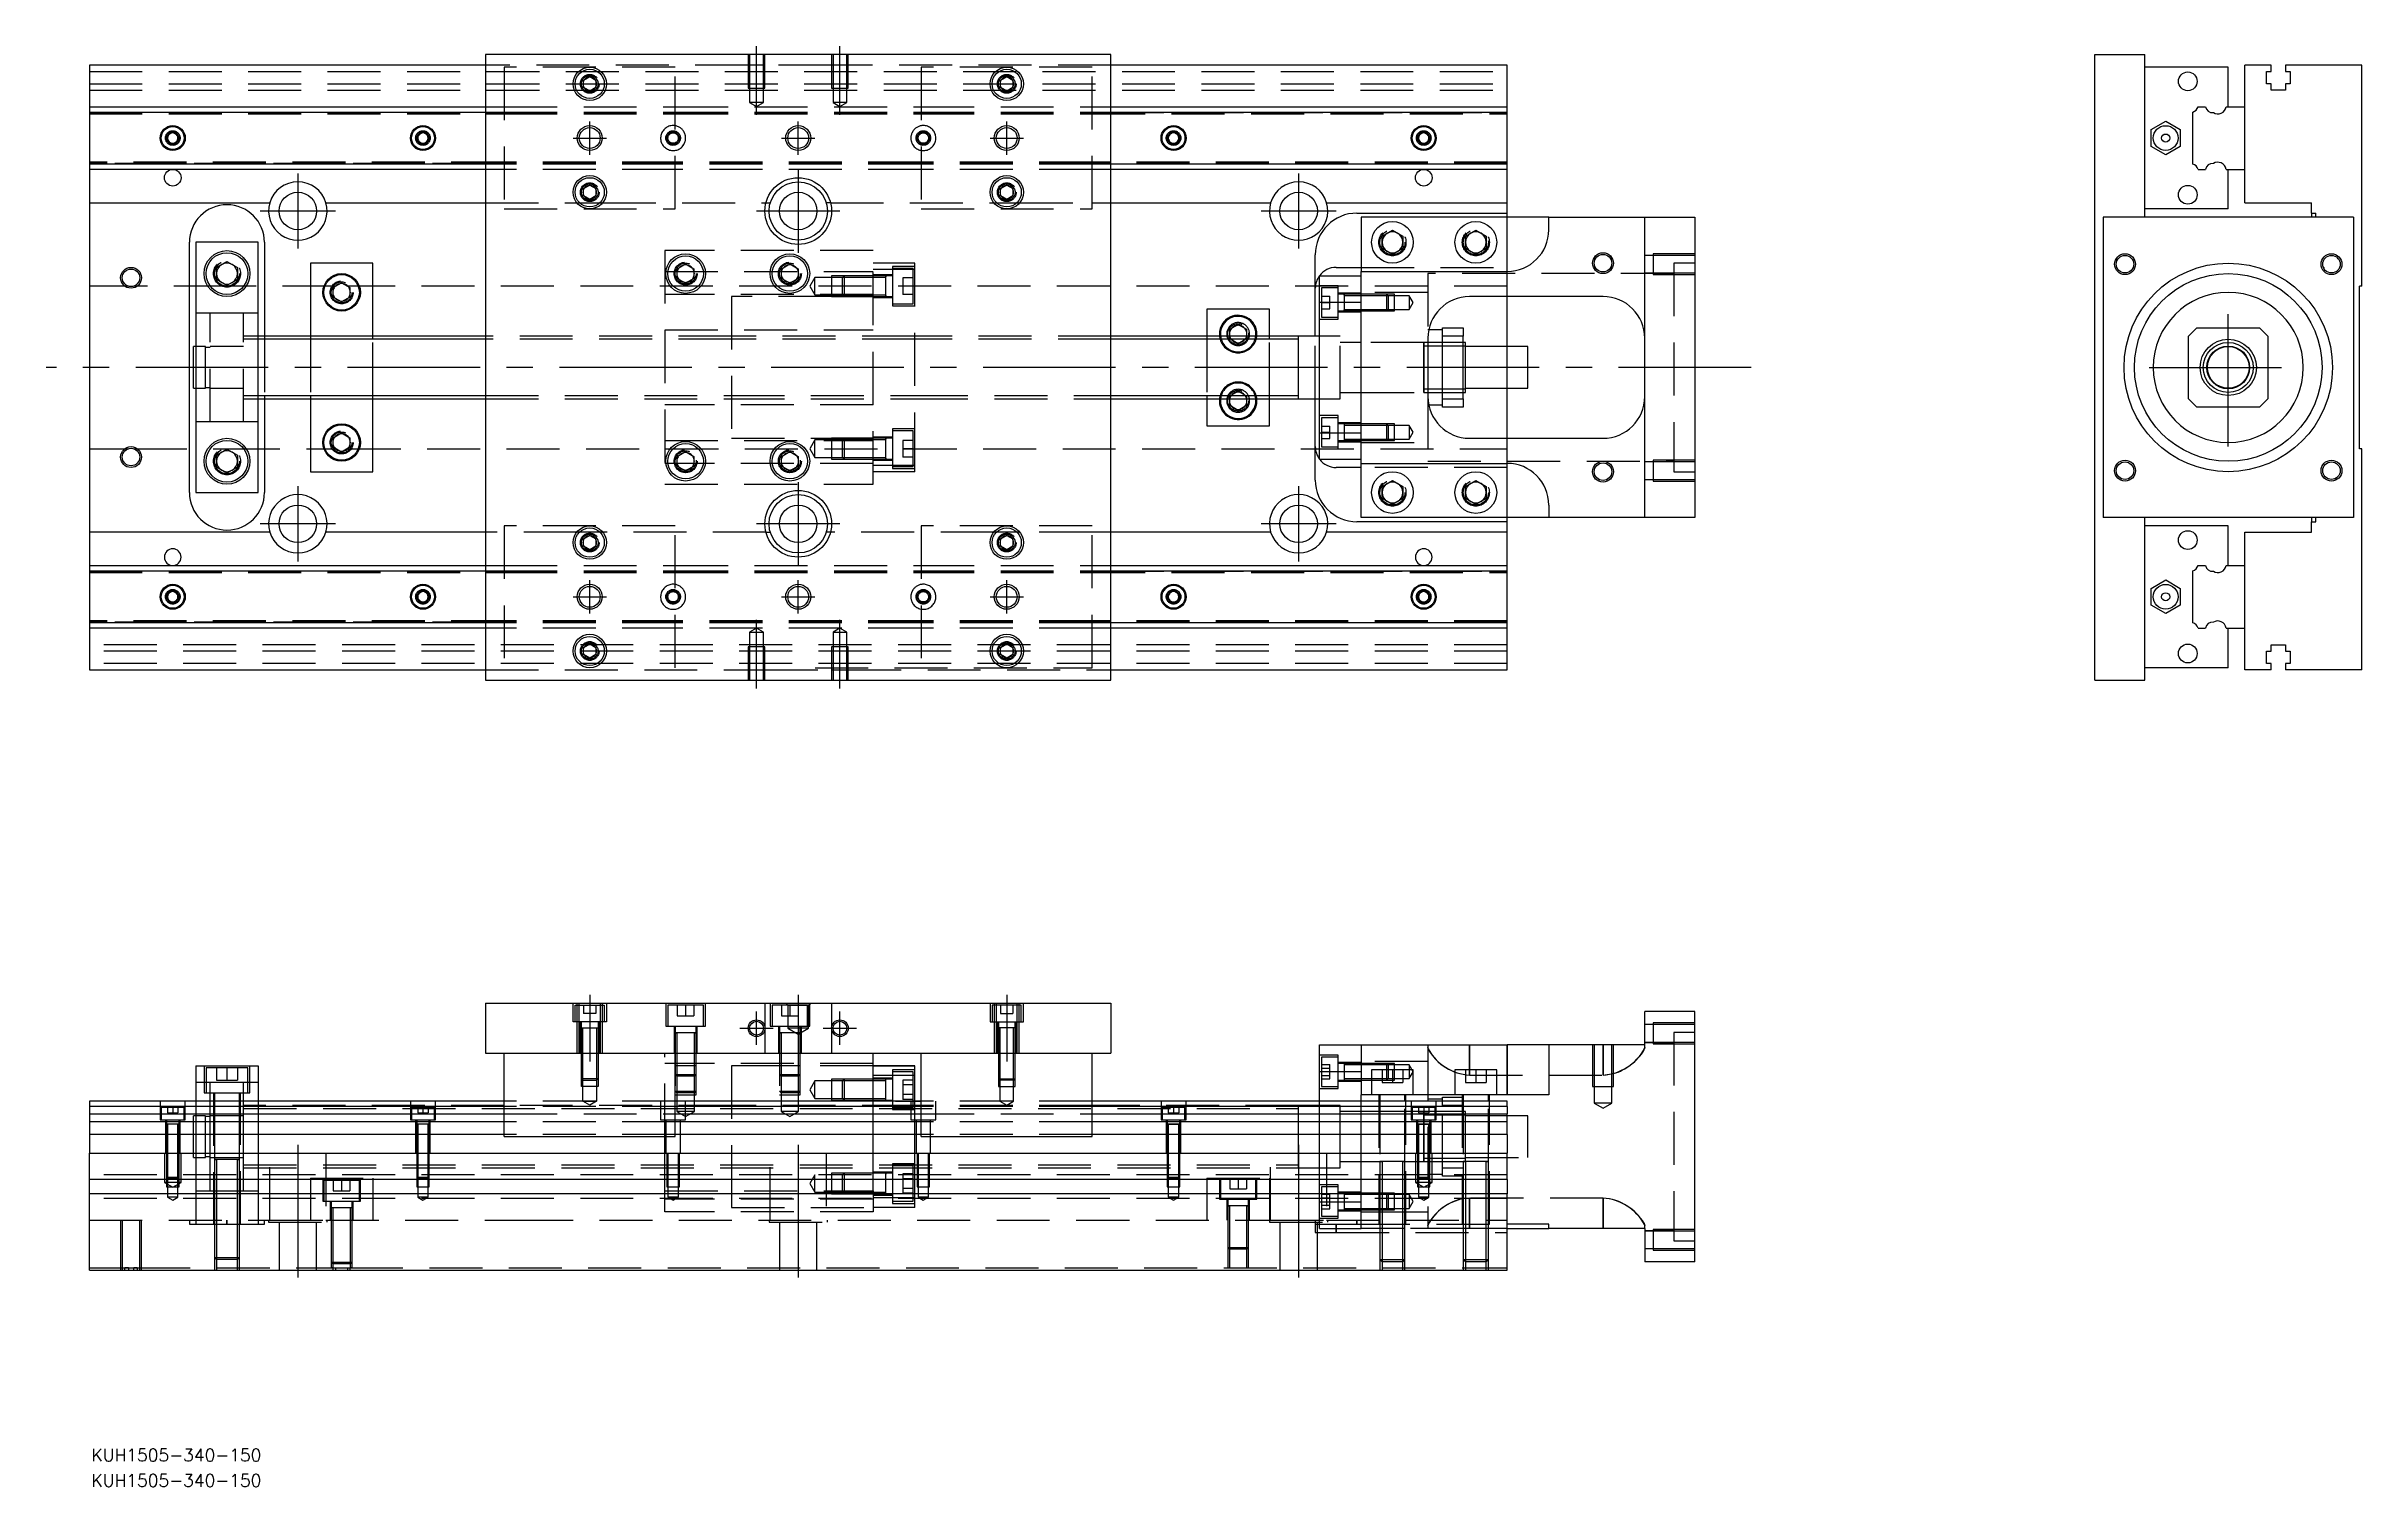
# Model space of a CAD drawing. Extents: x -10 to 545, y -268 to 77.
import ezdxf

# ---------------------------------------------------------------- set-up
doc = ezdxf.new("R2010")
doc.units = 0
doc.linetypes.add('CENTER', pattern=[50.8, 31.75, -6.35, 6.35, -6.35])
doc.linetypes.add('DASHED', pattern=[19.05, 12.7, -6.35])
doc.layers.get('0').update_dxf_attribs({"linetype": 'CONTINUOUS'})
doc.layers.add('CENTER', color=1, linetype='CENTER')
doc.styles.get("Standard").update_dxf_attribs({"font": 'txt.shx', "height": 3, "bigfont": 'bigfont.shx'})

# ---------------------------------------------------------------- blocks, each defined once
blk = doc.blocks.new('*U2')
at = {"color": 7, "linetype": 'CONTINUOUS'}
blk.add_text('KUH1505-340-150', height=3, dxfattribs=at).set_placement((0.51, -268.39))
blk = doc.blocks.new('*U3')
at = {"color": 7, "linetype": 'CONTINUOUS'}
blk.add_text('KUH1505-340-150', height=3, dxfattribs=at).set_placement((0.51, -262.31))

msp = doc.modelspace()

# ---------------------------------------------------------------- linework, layer by layer
at = {"color": 7, "linetype": 'CONTINUOUS'}
for p, q in [((95, 72.5), (0, 72.5)), ((0, 72.5), (0, 62.5)), ((95, 75), (95, -75)), ((245, 75), (95, 75)), ((245, -75), (245, 75)), ((340, 72.5), (245, 72.5)), ((340, 62.5), (340, 72.5)), ((480.94, -75), (480.94, 75)), ((480.94, 75), (492.94, 75)), ((492.94, 36), (492.94, 75)), ((516.94, 62.5), (516.94, 72.5)), ((523.24, 72.5), (516.94, 72.5)), ((523.24, 71), (523.24, 72.5)), ((526.64, 72.5), (526.64, 71)), ((544.94, 72.5), (526.64, 72.5)), ((544.94, 19.5), (544.94, 72.5)), ((118.5, 68.866026), (120, 69.73205)), ((118.5, 67.133974), (118.5, 68.866026)), ((120, 66.26795), (118.5, 67.133974)), ((120, 69.73205), (121.5, 68.866026)), ((121.5, 67.133974), (120, 66.26795)), ((121.5, 68.866026), (121.5, 67.133974)), ((218.5, 68.866026), (220, 69.73205)), ((218.5, 67.133974), (218.5, 68.866026)), ((220, 66.26795), (218.5, 67.133974)), ((220, 69.73205), (221.5, 68.866026)), ((221.5, 67.133974), (220, 66.26795)), ((221.5, 68.866026), (221.5, 67.133974)), ((512.94, 72), (492.94, 72)), ((512.94, 62.5), (512.94, 72)), ((512.94, 62.5), (512.94, 72)), ((522.09, 71), (523.24, 71)), ((522.09, 68), (522.09, 71)), ((523.24, 68), (522.09, 68)), ((523.24, 66.5), (523.24, 68)), ((526.64, 71), (527.79, 71)), ((526.64, 68), (526.64, 66.5)), ((527.79, 68), (526.64, 68)), ((527.79, 71), (527.79, 68)), ((0, 62.5), (95, 62.5)), ((0, 62.5), (0, 61.247728)), ((0, 61.247728), (95, 61.247728)), ((0, 61.247728), (0, 48.752272)), ((245, 62.5), (340, 62.5)), ((245, 61.247728), (340, 61.247728)), ((340, 61.247728), (340, 62.5)), ((340, 48.752272), (340, 61.247728)), ((504.44, 48.752272), (504.44, 61.247728)), ((505.692272, 62.5), (507.46668, 62.5)), ((512.417372, 62.5), (516.94, 62.5)), ((516.94, 47.5), (516.94, 62.5)), ((516.94, 47.5), (516.94, 62.5)), ((526.64, 66.5), (523.24, 66.5)), ((18.75, 55.721688), (20, 56.443376)), ((18.75, 54.278312), (18.75, 55.721688)), ((20, 56.443376), (21.25, 55.721688)), ((21.25, 55.721688), (21.25, 54.278312)), ((78.75, 55.721688), (80, 56.443376)), ((78.75, 54.278312), (78.75, 55.721688)), ((80, 56.443376), (81.25, 55.721688)), ((81.25, 55.721688), (81.25, 54.278312)), ((258.75, 55.721688), (260, 56.443376)), ((258.75, 54.278312), (258.75, 55.721688)), ((260, 56.443376), (261.25, 55.721688)), ((261.25, 55.721688), (261.25, 54.278312)), ((318.75, 55.721688), (320, 56.443376)), ((318.75, 54.278312), (318.75, 55.721688)), ((320, 56.443376), (321.25, 55.721688)), ((321.25, 55.721688), (321.25, 54.278312)), ((494.439999, 57.020726), (497.94, 59.041452)), ((494.44, 52.979274), (494.439999, 57.020726)), ((497.94, 59.041452), (501.439999, 57.020726)), ((501.439999, 57.020726), (501.439999, 52.979274)), ((20, 53.556624), (18.75, 54.278312)), ((21.25, 54.278312), (20, 53.556624)), ((80, 53.556624), (78.75, 54.278312)), ((81.25, 54.278312), (80, 53.556624)), ((260, 53.556624), (258.75, 54.278312)), ((261.25, 54.278312), (260, 53.556624)), ((320, 53.556624), (318.75, 54.278312)), ((321.25, 54.278312), (320, 53.556624)), ((497.94, 50.958548), (494.44, 52.979274)), ((501.439999, 52.979274), (497.94, 50.958548)), ((95, 48.752272), (0, 48.752272)), ((0, 48.752272), (0, 47.5)), ((95, 47.5), (0, 47.5)), ((0, 47.5), (0, 39.5)), ((340, 48.752272), (245, 48.752272)), ((340, 47.5), (245, 47.5)), ((340, 47.5), (340, 48.752272)), ((340, 39.5), (340, 47.5)), ((505.692272, 47.5), (507.46668, 47.5)), ((512.417372, 47.5), (516.94, 47.5)), ((512.94, 38), (512.94, 47.5)), ((512.94, 38), (512.94, 47.5)), ((516.94, 39.5), (516.94, 47.5)), ((0, 39.5), (43.291796, 39.5)), ((0, 39.5), (0, -39.5)), ((56.708204, 39.5), (95, 39.5)), ((118.5, 42.866026), (120, 43.73205)), ((118.5, 41.133974), (118.5, 42.866026)), ((120, 40.26795), (118.5, 41.133974)), ((120, 43.73205), (121.5, 42.866026)), ((121.5, 41.133974), (120, 40.26795)), ((121.5, 42.866026), (121.5, 41.133974)), ((162.254033, 39.5), (163.291796, 39.5)), ((177.745967, 39.5), (176.708204, 39.5)), ((218.5, 42.866026), (220, 43.73205)), ((218.5, 41.133974), (218.5, 42.866026)), ((220, 40.26795), (218.5, 41.133974)), ((220, 43.73205), (221.5, 42.866026)), ((221.5, 41.133974), (220, 40.26795)), ((221.5, 42.866026), (221.5, 41.133974)), ((245, 39.5), (283.291796, 39.5)), ((296.708204, 39.5), (340, 39.5)), ((340, 37), (340, 39.5)), ((516.94, 39.5), (532.94, 39.5)), ((532.94, 37), (532.94, 39.5)), ((304, 37), (340, 37)), ((305, 36), (305, 23)), ((350, 36), (305, 36)), ((340, 36), (340, 37)), ((350, 33), (350, 36)), ((350, 36), (373, 36)), ((373, -36), (373, 36)), ((373, 36), (385, 36)), ((385, 36), (385, -36)), ((482.94, 36), (482.94, -36)), ((542.94, 36), (482.94, 36)), ((512.94, 38), (492.94, 38)), ((532.94, 37), (533.94, 37)), ((532.94, 37), (532.94, 36)), ((533.94, 36), (533.94, 37)), ((542.94, 36), (542.94, -36)), ((24, -30), (24, 30)), ((25.5, 30), (25.5, -30)), ((40.5, 30), (25.5, 30)), ((40.5, -30), (40.5, 30)), ((42, 30), (42, 7.5)), ((310, 31.443376), (312.5, 32.886752)), ((310, 28.556624), (310, 31.443376)), ((312.5, 27.113248), (310, 28.556624)), ((312.5, 32.886752), (315, 31.443376)), ((315, 28.556624), (312.5, 27.113248)), ((315, 31.443376), (315, 28.556624)), ((330, 31.443376), (332.5, 32.886752)), ((330, 28.556624), (330, 31.443376)), ((332.5, 27.113248), (330, 28.556624)), ((332.5, 32.886752), (335, 31.443376)), ((335, 28.556624), (332.5, 27.113248)), ((335, 31.443376), (335, 28.556624)), ((30.5, 23.943376), (33, 25.386752)), ((30.5, 21.056624), (30.5, 23.943376)), ((33, 25.386752), (35.5, 23.943376)), ((35.5, 23.943376), (35.5, 21.056624)), ((68, 25), (53, 25)), ((53, 25), (53, 7.5)), ((68, 7.5), (68, 25)), ((141, 23.6547), (143, 24.809402)), ((141, 21.3453), (141, 23.6547)), ((143, 24.809402), (145, 23.6547)), ((145, 23.6547), (145, 21.3453)), ((166, 23.6547), (168, 24.809402)), ((166, 21.3453), (166, 23.6547)), ((168, 24.809402), (170, 23.6547)), ((170, 23.6547), (170, 21.3453)), ((294, 7.5), (294, 27)), ((299, 24), (305, 24)), ((305, 15.652476), (305, 23)), ((305, 23), (340, 23)), ((535.72675, 24), (535.94, 24)), ((535.94, 23.586018), (535.94, 24)), ((33, 19.613248), (30.5, 21.056624)), ((35.5, 21.056624), (33, 19.613248)), ((58.5, 19.1547), (60.5, 20.309402)), ((58.5, 16.8453), (58.5, 19.1547)), ((60.5, 15.690598), (58.5, 16.8453)), ((60.5, 20.309402), (62.5, 19.1547)), ((62.5, 16.8453), (60.5, 15.690598)), ((62.5, 19.1547), (62.5, 16.8453)), ((143, 20.190598), (141, 21.3453)), ((145, 21.3453), (143, 20.190598)), ((168, 20.190598), (166, 21.3453)), ((170, 21.3453), (168, 20.190598)), ((295, 22), (305, 22)), ((295, 15.652476), (295, 22)), ((300.9, 17.556354), (300.9, 13.556344)), ((300.9, 17.556354), (300.9, 13.556344)), ((363, 17), (331, 17)), ((340, 5), (340, 17)), ((544.94, 19.5), (544.44, 19.5)), ((544.44, -19.5), (544.44, 19.5)), ((283, 14), (268, 14)), ((268, 14), (268, 7.5)), ((283, 7.5), (283, 14)), ((295, 15.652476), (305, 15.652476)), ((295, -15.652476), (295, 15.652476)), ((305, -15.652476), (305, 15.652476)), ((305, -15.652476), (305, 15.652476)), ((95, 7.5), (40.5, 7.5)), ((290, 7.5), (245, 7.5)), ((273.5, 9.1547), (275.5, 10.309402)), ((273.5, 7.5), (273.5, 9.1547)), ((275.5, 10.309402), (277.5, 9.1547)), ((277.5, 9.1547), (277.5, 7.5)), ((290, 7.5), (289.995, 7.5)), ((290, -7.500006), (290, 7.500006)), ((290, 6.75), (290, 7.500006)), ((290, 6.951128), (290, 7.5)), ((295, 7.5), (290, 7.5)), ((290.005, 7.5), (290, 7.5)), ((290, -6.951128), (290, 6.951128)), ((290, -6.75), (290, 6.75)), ((321, 7), (321, -7)), ((324.5, 9), (321.202042, 9)), ((324.5, 9.5), (329.5, 9.5)), ((324.5, 7.5), (324.5, 9.5)), ((329.5, 7.5), (324.5, 7.5)), ((324.5, -7.5), (324.5, 7.5)), ((329.5, 9.5), (329.5, 7.5)), ((329.5, -7.5), (329.5, 7.5)), ((330, 6), (329.5, 6)), ((330, -6), (330, 6)), ((505.44, 9.5), (503.44, 7.5)), ((503.44, -7.5), (503.44, 7.5)), ((505.44, 9.5), (520.44, 9.5)), ((522.44, 7.5), (520.44, 9.5)), ((522.44, 7.5), (522.44, -7.5)), ((25, -5), (25, 5)), ((25.5, 5), (25, 5)), ((324.5, 5.125), (321, 5.125)), ((329.5, 5.125), (324.5, 5.125)), ((330, 5.125), (329.5, 5.125)), ((345, 5), (330, 5)), ((345, -5), (345, 5)), ((25, -5), (25.5, -5)), ((321, -5.125), (324.5, -5.125)), ((324.5, -5.125), (329.5, -5.125)), ((329.5, -5.125), (330, -5.125)), ((330, -5), (345, -5)), ((340, -17), (340, -5)), ((40.5, -7.5), (95, -7.5)), ((42, -7.5), (42, -30)), ((53, -7.5), (53, -25)), ((68, -25), (68, -7.5)), ((245, -7.5), (290, -7.5)), ((268, -7.5), (268, -14)), ((273.5, -9.1547), (273.5, -7.5)), ((275.5, -10.309402), (273.5, -9.1547)), ((277.5, -9.1547), (275.5, -10.309402)), ((277.5, -7.5), (277.5, -9.1547)), ((283, -14), (283, -7.5)), ((289.995, -7.5), (290, -7.5)), ((290, -7.500006), (290, -6.75)), ((290, -7.5), (290, -6.951128)), ((290, -7.5), (295, -7.5)), ((290, -7.5), (290.005, -7.5)), ((294, -27), (294, -7.5)), ((321.202042, -9), (324.5, -9)), ((324.5, -7.5), (329.5, -7.5)), ((324.5, -9.5), (324.5, -7.5)), ((329.5, -9.5), (324.5, -9.5)), ((329.5, -6), (330, -6)), ((329.5, -7.5), (329.5, -9.5)), ((503.44, -7.5), (505.44, -9.5)), ((520.44, -9.5), (505.44, -9.5)), ((520.44, -9.5), (522.44, -7.5)), ((58.5, -16.8453), (60.5, -15.690598)), ((60.5, -15.690598), (62.5, -16.8453)), ((268, -14), (283, -14)), ((295, -15.652476), (305, -15.652476)), ((295, -22), (295, -15.652476)), ((305, -23), (305, -15.652476)), ((30.5, -21.056624), (33, -19.613248)), ((30.5, -23.943376), (30.5, -21.056624)), ((33, -19.613248), (35.5, -21.056624)), ((35.5, -21.056624), (35.5, -23.943376)), ((58.5, -19.1547), (58.5, -16.8453)), ((60.5, -20.309402), (58.5, -19.1547)), ((62.5, -19.1547), (60.5, -20.309402)), ((62.5, -16.8453), (62.5, -19.1547)), ((141, -21.3453), (143, -20.190598)), ((141, -23.6547), (141, -21.3453)), ((143, -20.190598), (145, -21.3453)), ((145, -21.3453), (145, -23.6547)), ((166, -21.3453), (168, -20.190598)), ((166, -23.6547), (166, -21.3453)), ((168, -20.190598), (170, -21.3453)), ((170, -21.3453), (170, -23.6547)), ((295, -22), (305, -22)), ((331, -17), (363, -17)), ((544.94, -19.5), (544.44, -19.5)), ((544.94, -72.5), (544.94, -19.5)), ((33, -25.386752), (30.5, -23.943376)), ((35.5, -23.943376), (33, -25.386752)), ((53, -25), (68, -25)), ((143, -24.809402), (141, -23.6547)), ((145, -23.6547), (143, -24.809402)), ((168, -24.809402), (166, -23.6547)), ((170, -23.6547), (168, -24.809402)), ((305, -24), (299, -24)), ((305, -23), (340, -23)), ((305, -36), (305, -23)), ((310, -28.556624), (312.5, -27.113248)), ((312.5, -27.113248), (315, -28.556624)), ((330, -28.556624), (332.5, -27.113248)), ((332.5, -27.113248), (335, -28.556624)), ((25.5, -30), (40.5, -30)), ((310, -31.443376), (310, -28.556624)), ((312.5, -32.886752), (310, -31.443376)), ((315, -31.443376), (312.5, -32.886752)), ((315, -28.556624), (315, -31.443376)), ((330, -31.443376), (330, -28.556624)), ((332.5, -32.886752), (330, -31.443376)), ((335, -31.443376), (332.5, -32.886752)), ((335, -28.556624), (335, -31.443376)), ((350, -33), (350, -36)), ((340, -37), (304, -37)), ((350, -36), (305, -36)), ((340, -37), (340, -36)), ((340, -39.5), (340, -37)), ((373, -36), (350, -36)), ((385, -36), (373, -36)), ((542.94, -36), (482.94, -36)), ((492.94, -75), (492.94, -36)), ((512.94, -38), (492.94, -38)), ((512.94, -47.5), (512.94, -38)), ((532.94, -36), (532.94, -37)), ((532.94, -37), (533.94, -37)), ((532.94, -39.5), (532.94, -37)), ((533.94, -37), (533.94, -36)), ((43.291796, -39.5), (0, -39.5)), ((0, -39.5), (0, -47.5)), ((95, -39.5), (56.708204, -39.5)), ((118.5, -41.133974), (120, -40.26795)), ((118.5, -42.866026), (118.5, -41.133974)), ((120, -43.73205), (118.5, -42.866026)), ((120, -40.26795), (121.5, -41.133974)), ((121.5, -42.866026), (120, -43.73205)), ((121.5, -41.133974), (121.5, -42.866026)), ((162.254033, -39.5), (163.291796, -39.5)), ((177.745967, -39.5), (176.708204, -39.5)), ((218.5, -41.133974), (220, -40.26795)), ((218.5, -42.866026), (218.5, -41.133974)), ((220, -43.73205), (218.5, -42.866026)), ((220, -40.26795), (221.5, -41.133974)), ((221.5, -42.866026), (220, -43.73205)), ((221.5, -41.133974), (221.5, -42.866026)), ((283.291796, -39.5), (245, -39.5)), ((340, -39.5), (296.708204, -39.5)), ((340, -47.5), (340, -39.5)), ((516.94, -39.5), (532.94, -39.5)), ((516.94, -47.5), (516.94, -39.5)), ((0, -47.5), (95, -47.5)), ((0, -47.5), (0, -48.752272)), ((0, -48.752272), (95, -48.752272)), ((0, -48.752272), (0, -61.247728)), ((245, -47.5), (340, -47.5)), ((245, -48.752272), (340, -48.752272)), ((340, -48.752272), (340, -47.5)), ((340, -61.247728), (340, -48.752272)), ((504.44, -61.247728), (504.44, -48.752272)), ((505.692272, -47.5), (507.46668, -47.5)), ((512.417372, -47.5), (516.94, -47.5)), ((516.94, -62.5), (516.94, -47.5)), ((516.94, -62.5), (516.94, -47.5)), ((18.75, -54.278312), (20, -53.556624)), ((18.75, -55.721688), (18.75, -54.278312)), ((20, -53.556624), (21.25, -54.278312)), ((21.25, -54.278312), (21.25, -55.721688)), ((78.75, -54.278312), (80, -53.556624)), ((78.75, -55.721688), (78.75, -54.278312)), ((80, -53.556624), (81.25, -54.278312)), ((81.25, -54.278312), (81.25, -55.721688)), ((258.75, -54.278312), (260, -53.556624)), ((258.75, -55.721688), (258.75, -54.278312)), ((260, -53.556624), (261.25, -54.278312)), ((261.25, -54.278312), (261.25, -55.721688)), ((318.75, -54.278312), (320, -53.556624)), ((318.75, -55.721688), (318.75, -54.278312)), ((320, -53.556624), (321.25, -54.278312)), ((321.25, -54.278312), (321.25, -55.721688)), ((494.439999, -52.979274), (497.94, -50.958548)), ((494.44, -57.020726), (494.439999, -52.979274)), ((497.94, -50.958548), (501.439999, -52.979274)), ((501.439999, -52.979274), (501.439999, -57.020726)), ((20, -56.443376), (18.75, -55.721688)), ((21.25, -55.721688), (20, -56.443376)), ((80, -56.443376), (78.75, -55.721688)), ((81.25, -55.721688), (80, -56.443376)), ((260, -56.443376), (258.75, -55.721688)), ((261.25, -55.721688), (260, -56.443376)), ((320, -56.443376), (318.75, -55.721688)), ((321.25, -55.721688), (320, -56.443376)), ((497.94, -59.041452), (494.44, -57.020726)), ((501.439999, -57.020726), (497.94, -59.041452)), ((95, -61.247728), (0, -61.247728)), ((0, -61.247728), (0, -62.5)), ((95, -62.5), (0, -62.5)), ((0, -62.5), (0, -72.5)), ((118.5, -67.133974), (120, -66.26795)), ((120, -66.26795), (121.5, -67.133974)), ((218.5, -67.133974), (220, -66.26795)), ((220, -66.26795), (221.5, -67.133974)), ((340, -61.247728), (245, -61.247728)), ((340, -62.5), (245, -62.5)), ((340, -62.5), (340, -61.247728)), ((340, -72.5), (340, -62.5)), ((505.692272, -62.5), (507.46668, -62.5)), ((512.417372, -62.5), (516.94, -62.5)), ((512.94, -72), (512.94, -62.5)), ((516.94, -72.5), (516.94, -62.5)), ((523.24, -68), (523.24, -66.5)), ((523.24, -66.5), (526.64, -66.5)), ((526.64, -66.5), (526.64, -68)), ((118.5, -68.866026), (118.5, -67.133974)), ((120, -69.73205), (118.5, -68.866026)), ((121.5, -68.866026), (120, -69.73205)), ((121.5, -67.133974), (121.5, -68.866026)), ((218.5, -68.866026), (218.5, -67.133974)), ((220, -69.73205), (218.5, -68.866026)), ((221.5, -68.866026), (220, -69.73205)), ((221.5, -67.133974), (221.5, -68.866026)), ((512.94, -72), (492.94, -72)), ((522.09, -71), (522.09, -68)), ((522.09, -68), (523.24, -68)), ((523.24, -71), (522.09, -71)), ((523.24, -72.5), (523.24, -71)), ((526.64, -68), (527.79, -68)), ((527.79, -71), (526.64, -71)), ((526.64, -71), (526.64, -72.5)), ((527.79, -68), (527.79, -71)), ((0, -72.5), (95, -72.5)), ((95, -75), (245, -75)), ((245, -72.5), (340, -72.5)), ((480.94, -75), (492.94, -75)), ((523.24, -72.5), (516.94, -72.5)), ((544.94, -72.5), (526.64, -72.5)), ((95, -152.45), (245, -152.45)), ((95, -152.45), (95, -164.45)), ((245, -152.45), (245, -164.45)), ((385, -154.45), (373, -154.45)), ((373, -162.45), (373, -154.45)), ((385, -214.45), (385, -154.45)), ((95, -164.45), (245, -164.45)), ((99.5, -184.45), (99.5, -164.45)), ((140.5, -184.45), (140.5, -164.45)), ((188, -175.95), (188, -164.45)), ((199.5, -184.45), (199.5, -164.45)), ((240.5, -184.45), (240.5, -164.45)), ((295, -162.45), (305, -162.45)), ((295, -168.797524), (295, -162.45)), ((305, -162.45), (305, -174.45)), ((305, -162.45), (340, -162.45)), ((340, -174.45), (340, -162.45)), ((350, -162.45), (340, -162.45)), ((373, -162.45), (350, -162.45)), ((350, -162.45), (350, -174.45)), ((25.5, -167.45), (25.5, -175.95)), ((25.5, -167.45), (40.5, -167.45)), ((40.5, -167.45), (40.5, -175.95)), ((188, -167.45), (198, -167.45)), ((198, -175.95), (198, -167.45)), ((295, -175.95), (295, -168.797524)), ((295, -168.797524), (305, -168.797524)), ((311.5, -167.24365), (305, -167.24365)), ((305, -170.54365), (311.5, -170.54365)), ((317.5, -168.45), (307.5, -168.45)), ((307.5, -168.45), (307.5, -174.45)), ((317.5, -174.45), (317.5, -168.45)), ((337.5, -168.45), (327.5, -168.45)), ((327.5, -168.45), (327.5, -174.45)), ((337.5, -174.45), (337.5, -168.45)), ((99.5, -175.95), (0, -175.95)), ((0, -175.95), (0, -177.202272)), ((0, -177.202272), (0, -178.97668)), ((99.5, -177.202272), (0, -177.202272)), ((199.5, -175.95), (140.5, -175.95)), ((199.5, -177.202272), (140.5, -177.202272)), ((340, -175.95), (240.5, -175.95)), ((340, -177.202272), (240.5, -177.202272)), ((290, -184.249932), (290, -176.949994)), ((305, -175.95), (305, -174.45)), ((350, -174.45), (305, -174.45)), ((340, -177.202272), (340, -175.95)), ((340, -177.202272), (340, -178.97668)), ((0, -178.97668), (99.5, -178.97668)), ((0, -178.97668), (0, -180.873076)), ((99.5, -180.873076), (0, -180.873076)), ((0, -180.873076), (0, -183.927372)), ((140.5, -178.97668), (199.5, -178.97668)), ((199.5, -180.873076), (140.5, -180.873076)), ((240.5, -178.97668), (340, -178.97668)), ((340, -180.873076), (240.5, -180.873076)), ((320, -184.45), (320, -178.449994)), ((320, -190.450006), (320, -178.449994)), ((320, -179.325), (320, -180.45)), ((321, -179.325), (320, -179.325)), ((320, -180.45), (320, -181.449788)), ((322.75, -179.325), (321, -179.325)), ((324.5, -179.325), (322.75, -179.325)), ((329.5, -179.325), (324.5, -179.325)), ((330, -179.325), (329.5, -179.325)), ((340, -180.873076), (340, -178.97668)), ((340, -183.927372), (340, -180.873076)), ((99.5, -183.927372), (0, -183.927372)), ((0, -183.927372), (0, -188.45)), ((0, -194.75), (0, -188.45)), ((0, -188.45), (340, -188.45)), ((99.5, -184.45), (140.5, -184.45)), ((199.5, -183.927372), (140.5, -183.927372)), ((199.5, -184.45), (240.5, -184.45)), ((340, -183.927372), (240.5, -183.927372)), ((290, -188.45), (290, -184.249932)), ((290, -191.950006), (290, -188.45)), ((340, -183.927372), (340, -188.45)), ((340, -194.75), (340, -188.45)), ((320, -189.575), (330, -189.575)), ((340, -194.75), (0, -194.75)), ((0, -198.15), (0, -194.75)), ((0, -216.45), (0, -198.15)), ((340, -198.15), (0, -198.15)), ((340, -194.75), (340, -198.15)), ((340, -216.45), (340, -198.15)), ((350, -205.45), (340, -205.45)), ((340, -206.45), (350, -206.45)), ((350, -206.45), (350, -205.45)), ((373, -206.45), (350, -206.45)), ((373, -206.45), (373, -214.45)), ((0, -216.45), (340, -216.45)), ((385, -214.45), (373, -214.45))]:
    msp.add_line(p, q, dxfattribs=at)
at = {"color": 3, "linetype": 'DASHED'}
for p, q in [((158.000006, 72.5), (95, 72.5)), ((158.000006, 75), (158.000006, 67)), ((161.999994, 72.5), (158.000006, 72.5)), ((158.35, 75), (158.35, 67)), ((161.65, 67), (161.65, 75)), ((161.999994, 67), (161.999994, 75)), ((178.000006, 72.5), (161.999994, 72.5)), ((178.000006, 75), (178.000006, 67)), ((181.999994, 72.5), (178.000006, 72.5)), ((178.35, 75), (178.35, 67)), ((181.65, 67), (181.65, 75)), ((181.999994, 67), (181.999994, 75)), ((245, 72.5), (181.999994, 72.5)), ((0, 71), (340, 71)), ((0, 68), (340, 68)), ((140.5, 72), (99.5, 72)), ((99.5, 72), (99.5, 38)), ((121.973226, 68.326156), (122, 68)), ((140.5, 38), (140.5, 72)), ((158.000006, 67), (161.999994, 67)), ((158.35, 67), (158.35, 63.5)), ((161.65, 63.5), (161.65, 67)), ((178.000006, 67), (181.999994, 67)), ((178.35, 67), (178.35, 63.5)), ((181.65, 63.5), (181.65, 67)), ((199.5, 72), (199.5, 38)), ((240.5, 72), (199.5, 72)), ((221.973226, 68.326156), (222, 68)), ((240.5, 38), (240.5, 72)), ((0, 66.5), (340, 66.5)), ((0, 61.1147), (95, 61.1147)), ((0, 61.1), (99.5, 61.1)), ((95, 62.5), (99.5, 62.5)), ((95, 61.247728), (99.5, 61.247728)), ((95, 61.1147), (99.5, 61.1147)), ((99.5, 62.5), (140.5, 62.5)), ((99.5, 61.247728), (140.5, 61.247728)), ((99.5, 61.1147), (140.5, 61.1147)), ((99.5, 61.1), (140.5, 61.1)), ((140.5, 62.5), (199.5, 62.5)), ((140.5, 61.247728), (199.5, 61.247728)), ((140.5, 61.1147), (199.5, 61.1147)), ((140.5, 61.1), (199.5, 61.1)), ((161.65, 63.5), (158.35, 63.5)), ((158.35, 63.5), (160, 62.547372)), ((160, 62.547372), (161.65, 63.5)), ((181.65, 63.5), (178.35, 63.5)), ((178.35, 63.5), (180, 62.547372)), ((180, 62.547372), (181.65, 63.5)), ((199.5, 62.5), (240.5, 62.5)), ((199.5, 61.247728), (240.5, 61.247728)), ((199.5, 61.1147), (240.5, 61.1147)), ((199.5, 61.1), (240.5, 61.1)), ((240.5, 62.5), (245, 62.5)), ((240.5, 61.247728), (245, 61.247728)), ((240.5, 61.1147), (245, 61.1147)), ((240.5, 61.1), (340, 61.1)), ((245, 61.1147), (340, 61.1147)), ((0, 60.8), (99.5, 60.8)), ((99.5, 60.8), (140.5, 60.8)), ((140.5, 60.8), (199.5, 60.8)), ((199.5, 60.8), (240.5, 60.8)), ((240.5, 60.8), (340, 60.8)), ((21.477374, 55.25955), (21.5, 55)), ((81.477374, 55.25955), (81.5, 55)), ((258.5, 55), (258.52041, 55.24661)), ((318.5, 55), (318.52041, 55.24661)), ((99.5, 49.2), (0, 49.2)), ((99.5, 48.9), (0, 48.9)), ((95, 48.8853), (0, 48.8853)), ((99.5, 48.8853), (95, 48.8853)), ((99.5, 48.752272), (95, 48.752272)), ((99.5, 47.5), (95, 47.5)), ((140.5, 49.2), (99.5, 49.2)), ((140.5, 48.9), (99.5, 48.9)), ((140.5, 48.8853), (99.5, 48.8853)), ((140.5, 48.752272), (99.5, 48.752272)), ((140.5, 47.5), (99.5, 47.5)), ((199.5, 49.2), (140.5, 49.2)), ((199.5, 48.9), (140.5, 48.9)), ((199.5, 48.8853), (140.5, 48.8853)), ((199.5, 48.752272), (140.5, 48.752272)), ((199.5, 47.5), (140.5, 47.5)), ((240.5, 49.2), (199.5, 49.2)), ((240.5, 48.9), (199.5, 48.9)), ((240.5, 48.8853), (199.5, 48.8853)), ((240.5, 48.752272), (199.5, 48.752272)), ((240.5, 47.5), (199.5, 47.5)), ((340, 49.2), (240.5, 49.2)), ((340, 48.9), (240.5, 48.9)), ((245, 48.8853), (240.5, 48.8853)), ((245, 48.752272), (240.5, 48.752272)), ((245, 47.5), (240.5, 47.5)), ((340, 48.8853), (245, 48.8853)), ((95, 39.5), (116.877502, 39.5)), ((116.877502, 39.5), (117.55051, 39.5)), ((117.55051, 39.5), (122.44949, 39.5)), ((118, 42), (118.030168, 42.346066)), ((122.44949, 39.5), (123.122498, 39.5)), ((123.122498, 39.5), (162.254033, 39.5)), ((177.745967, 39.5), (216.877502, 39.5)), ((216.877502, 39.5), (217.55051, 39.5)), ((217.55051, 39.5), (222.44949, 39.5)), ((221.973226, 42.326156), (222, 42)), ((222.44949, 39.5), (223.122498, 39.5)), ((223.122498, 39.5), (240.5, 39.5)), ((240.5, 39.5), (245, 39.5)), ((99.5, 38), (140.5, 38)), ((199.5, 38), (240.5, 38)), ((340, 24), (340, 36)), ((138, 28), (138, -28)), ((188, 28), (138, 28)), ((188, -28), (188, 28)), ((309.5, 30), (309.520026, 30.346056)), ((335.477798, 30.364306), (335.5, 30)), ((30, 22.5), (30.020026, 22.846056)), ((138, 23), (188, 23)), ((140.5, 22.5), (140.512884, 22.753488)), ((165.5, 22.5), (165.52689, 22.865682)), ((198, 25), (188, 25)), ((198, 23.49468), (188, 23.49468)), ((192.6, 22.235572), (188, 22.235572)), ((192.6, 24.235572), (192.6, 14.735572)), ((198, 24.235572), (192.6, 24.235572)), ((197.6, 23.735572), (192.6, 23.735572)), ((197.6, 15.235572), (197.6, 23.735572)), ((198, 23.49468), (198, 25)), ((198, -23.49468), (198, 23.49468)), ((305, 24), (340, 24)), ((321, 22.5), (321, 7)), ((380, 22.5), (321, 22.5)), ((340, 23), (340, 24)), ((340, 17), (340, 23)), ((375, 26.848738), (373, 26.848738)), ((373, 22.648738), (375, 22.648738)), ((375, 27.248732), (375, 22.248742)), ((385, 27.248732), (375, 27.248732)), ((385, 26.848738), (375, 26.848738)), ((375, 22.648738), (385, 22.648738)), ((375, 22.248742), (385, 22.248742)), ((380, 25), (380, -25)), ((385, 25), (380, 25)), ((9.359688, 19.5), (0, 19.5)), ((33, 19.5), (10.640312, 19.5)), ((59.030306, 19.5), (33, 19.5)), ((58, 18), (58.034018, 18.411016)), ((340, 19.5), (61.969694, 19.5)), ((188, 17.5), (138, 17.5)), ((154, 17), (154, -17)), ((178, 17), (154, 17)), ((174, 21.585572), (172.787564, 19.485572)), ((172.787564, 19.485572), (174, 17.385572)), ((174, 17.385572), (174, 21.585572)), ((178, 21.585572), (174, 21.585572)), ((174, 17.385572), (178, 17.385572)), ((178, 21.985566), (178, 16.985576)), ((180.999994, 21.985566), (178, 21.985566)), ((180.6, 21.585572), (178, 21.585572)), ((178, 17.385572), (180.6, 17.385572)), ((180.985572, 17), (178, 17)), ((178, 16.985576), (180.999994, 16.985576)), ((181, 21.985572), (180.6, 21.585572)), ((180.6, 17.385572), (180.6, 21.585572)), ((188, 21.585572), (180.6, 21.585572)), ((180.6, 17.385572), (188, 17.385572)), ((180.6, 17.385572), (181, 16.985572)), ((188, 17), (180.985572, 17)), ((188, 21.985566), (180.999994, 21.985566)), ((180.999994, 16.985576), (188, 16.985576)), ((181, 21.985572), (181, 16.985572)), ((188, 21.985572), (181, 21.985572)), ((181, 16.985572), (188, 16.985572)), ((191.005, 21.985572), (188, 21.985572)), ((191, 21.585572), (188, 21.585572)), ((188, 17.385572), (191, 17.385572)), ((188, 16.985572), (191.005, 16.985572)), ((188, 16.735572), (192.6, 16.735572)), ((192.6, 21.985572), (190.995, 21.985572)), ((190.995, 16.985572), (192.6, 16.985572)), ((191, 16.985566), (191, 21.985576)), ((191, 16.985566), (191, 21.985576)), ((191, 21.585572), (191, 21.985576)), ((191, 21.728174), (191, 21.985572)), ((191, 21.985572), (191, 21.728122)), ((191, 17.24302), (191, 21.728174)), ((191, 17.385572), (191, 21.585572)), ((191, 16.985566), (191, 17.385572)), ((191, 17.243038), (191, 16.985572)), ((191, 16.985572), (191, 17.24302)), ((195.1, 21.485572), (195.1, 19.485572)), ((197.6, 21.485572), (195.1, 21.485572)), ((197.6, 19.485572), (195.1, 19.485572)), ((195.1, 19.485572), (195.1, 17.485572)), ((197.6, 17.485572), (195.1, 17.485572)), ((299.5, 19.55635), (295, 19.55635)), ((295.5, 19.05635), (295.5, 12.05635)), ((299.5, 19.05635), (295.5, 19.05635)), ((295.5, 17.05635), (297.5, 17.05635)), ((297.5, 15.55635), (297.5, 17.05635)), ((299.5, 11.55635), (299.5, 19.55635)), ((305, 17.80635), (299.5, 17.80635)), ((300.9, 17.55635), (299.5, 17.55635)), ((300.9, 17.55635), (300.895, 17.55635)), ((300.9, 17.55635), (300.9, 17.339888)), ((300.9, 17.33964), (300.9, 17.55635)), ((300.905, 17.55635), (300.9, 17.55635)), ((305, 17.55635), (300.9, 17.55635)), ((300.9, 17.339888), (300.9, 13.77281)), ((305, 17.20635), (300.9, 17.20635)), ((305, 15.652476), (305, 22)), ((321, 18), (305, 18)), ((311.15, 17.55635), (305, 17.55635)), ((311.150006, 17.556344), (305, 17.556344)), ((311.5, 17.20635), (305, 17.20635)), ((311.15, 13.55635), (311.15, 17.55635)), ((311.5, 17.20635), (311.15, 17.55635)), ((313, 17.556344), (311.150006, 17.556344)), ((311.5, 17.20635), (311.5, 13.90635)), ((313, 17.20635), (311.5, 17.20635)), ((313, 13.556354), (313, 17.556344)), ((316.5, 17.20635), (313, 17.20635)), ((316.5, 17.20635), (316.5, 13.90635)), ((317.452628, 15.55635), (316.5, 17.20635)), ((29, 13), (25.5, 13)), ((29, -13), (29, 13)), ((37, 13), (29, 13)), ((37, -13), (37, 13)), ((40.5, 13), (37, 13)), ((192.6, 15.235572), (197.6, 15.235572)), ((192.6, 14.735572), (198, 14.735572)), ((295, 11.55635), (299.5, 11.55635)), ((295.5, 15.55635), (297.5, 15.55635)), ((295.5, 14.05635), (297.5, 14.05635)), ((295.5, 12.05635), (299.5, 12.05635)), ((297.5, 14.05635), (297.5, 15.55635)), ((299.5, 13.55635), (300.9, 13.55635)), ((299.5, 13.30635), (305, 13.30635)), ((300.895, 13.55635), (300.9, 13.55635)), ((300.9, 13.90635), (305, 13.90635)), ((300.9, 13.55635), (300.9, 13.773016)), ((300.9, 13.77281), (300.9, 13.55635)), ((300.9, 13.55635), (300.905, 13.55635)), ((300.9, 13.55635), (305, 13.55635)), ((305, 13.90635), (311.5, 13.90635)), ((305, 13.556354), (311.150006, 13.556354)), ((305, 13.55635), (311.15, 13.55635)), ((311.15, 13.55635), (311.5, 13.90635)), ((311.150006, 13.556354), (313, 13.556354)), ((311.5, 13.90635), (313, 13.90635)), ((313, 13.90635), (316.5, 13.90635)), ((316.5, 13.90635), (317.452628, 15.55635)), ((40.5, 7.5), (37, 7.5)), ((40.5, 6.75), (37, 6.75)), ((42, 7.5), (42, 6.75)), ((42, 6.75), (42, -6.75)), ((53, 7.5), (53, 6.75)), ((53, 6.75), (53, -6.75)), ((68, 6.75), (68, 7.5)), ((68, -6.75), (68, 6.75)), ((154, 7.5), (95, 7.5)), ((154, 6.75), (95, 6.75)), ((138, 9), (188, 9)), ((198, 7.5), (154, 7.5)), ((198, 6.75), (154, 6.75)), ((245, 7.5), (198, 7.5)), ((245, 6.75), (198, 6.75)), ((268, 7.5), (268, 6.75)), ((268, 6.75), (268, -6.75)), ((273.5, 6.8453), (273.5, 7.5)), ((273.665064, 6.75), (273.5, 6.8453)), ((275.5, 5.690598), (273.665064, 6.75)), ((277.334936, 6.75), (275.5, 5.690598)), ((277.5, 6.8453), (277.334936, 6.75)), ((277.5, 7.5), (277.5, 6.8453)), ((277.983582, 8.286038), (278, 8)), ((283, 6.75), (283, 7.5)), ((283, -6.75), (283, 6.75)), ((294, -7.5), (294, 7.5)), ((300, 7.5), (295, 7.5)), ((300, -7.5), (300, 7.5)), ((305, 6), (300, 6)), ((320, 6), (305, 6)), ((320, 6), (319.995, 6)), ((320, -6.000006), (320, 6.000006)), ((320, 6), (320, -5.999164)), ((321, 6), (320, 6)), ((320.005, 6), (320, 6)), ((321.202042, 9), (321, 9)), ((324.5, 6), (321, 6)), ((329.5, 6), (324.5, 6)), ((27.85, 5), (25.5, 5)), ((27.85, -5), (27.85, 5)), ((29, 4.8), (27.85, 4.8)), ((37, 5), (29, 5)), ((321, 5.125), (320, 5.125)), ((340, -5), (340, 5)), ((25.5, -5), (27.85, -5)), ((27.85, -4.8), (29, -4.8)), ((29, -5), (37, -5)), ((320, -5.125), (321, -5.125)), ((37, -6.75), (40.5, -6.75)), ((37, -7.5), (40.5, -7.5)), ((42, -6.75), (42, -7.5)), ((53, -6.75), (53, -7.5)), ((68, -7.5), (68, -6.75)), ((95, -6.75), (154, -6.75)), ((95, -7.5), (154, -7.5)), ((188, -9), (138, -9)), ((154, -6.75), (198, -6.75)), ((154, -7.5), (198, -7.5)), ((198, -6.75), (245, -6.75)), ((198, -7.5), (245, -7.5)), ((268, -6.75), (268, -7.5)), ((273, -8), (273.018502, -7.696412)), ((273.5, -6.8453), (273.665064, -6.75)), ((273.5, -7.5), (273.5, -6.8453)), ((273.665064, -6.75), (275.5, -5.690598)), ((275.5, -5.690598), (277.334936, -6.75)), ((277.334936, -6.75), (277.5, -6.8453)), ((277.5, -6.8453), (277.5, -7.5)), ((283, -7.5), (283, -6.75)), ((295, -7.5), (300, -7.5)), ((300, -6), (305, -6)), ((305, -6), (320, -6)), ((319.995, -6), (320, -6)), ((320, -5.999164), (320, -6)), ((320, -6), (321, -6)), ((320, -6), (320.005, -6)), ((321, -6), (324.5, -6)), ((321, -7), (321, -22.5)), ((321, -9), (321.202042, -9)), ((324.5, -6), (329.5, -6)), ((25.5, -13), (29, -13)), ((29, -13), (37, -13)), ((37, -13), (40.5, -13)), ((192.6, -14.735572), (192.6, -24.235572)), ((198, -14.735572), (192.6, -14.735572)), ((197.6, -15.235572), (192.6, -15.235572)), ((197.6, -23.735572), (197.6, -15.235572)), ((299.5, -11.55635), (295, -11.55635)), ((295.5, -12.05635), (295.5, -19.05635)), ((299.5, -12.05635), (295.5, -12.05635)), ((295.5, -14.05635), (297.5, -14.05635)), ((295.5, -15.55635), (297.5, -15.55635)), ((297.5, -15.55635), (297.5, -14.05635)), ((297.5, -17.05635), (297.5, -15.55635)), ((299.5, -19.55635), (299.5, -11.55635)), ((305, -13.30635), (299.5, -13.30635)), ((300.9, -13.55635), (299.5, -13.55635)), ((300.9, -13.55635), (300.895, -13.55635)), ((300.9, -13.556344), (300.9, -17.556354)), ((300.9, -13.55635), (300.9, -13.77281)), ((300.905, -13.55635), (300.9, -13.55635)), ((305, -13.55635), (300.9, -13.55635)), ((300.9, -13.77281), (300.9, -17.339888)), ((305, -13.90635), (300.9, -13.90635)), ((311.15, -13.55635), (305, -13.55635)), ((311.15, -13.556352), (305, -13.556354)), ((311.5, -13.90635), (305, -13.90635)), ((305, -22), (305, -15.652476)), ((311.15, -17.55635), (311.15, -13.55635)), ((311.5, -13.90635), (311.15, -13.55635)), ((313, -13.556354), (311.15, -13.556352)), ((311.5, -13.90635), (311.5, -17.20635)), ((313, -13.90635), (311.5, -13.90635)), ((313, -17.556344), (313, -13.556354)), ((316.5, -13.90635), (313, -13.90635)), ((316.5, -13.90635), (316.5, -17.20635)), ((317.452628, -15.55635), (316.5, -13.90635)), ((316.5, -17.20635), (317.452628, -15.55635)), ((0, -19.5), (9.359688, -19.5)), ((10.640312, -19.5), (33, -19.5)), ((30, -22.5), (30.020026, -22.153944)), ((33, -19.5), (59.030306, -19.5)), ((58, -18), (58.034018, -17.588984)), ((61.969694, -19.5), (340, -19.5)), ((138, -17.5), (188, -17.5)), ((154, -17), (178, -17)), ((174, -17.385572), (172.787564, -19.485572)), ((172.787564, -19.485572), (174, -21.585572)), ((174, -21.585572), (174, -17.385572)), ((178, -17.385572), (174, -17.385572)), ((174, -21.585572), (178, -21.585572)), ((178, -16.985576), (178, -21.985566)), ((180.999994, -16.985576), (178, -16.985576)), ((178, -17), (180.985572, -17)), ((180.6, -17.385572), (178, -17.385572)), ((178, -21.585572), (180.6, -21.585572)), ((178, -21.985566), (180.999994, -21.985566)), ((181, -16.985572), (180.6, -17.385572)), ((180.6, -21.585572), (180.6, -17.385572)), ((188, -17.385572), (180.6, -17.385572)), ((180.6, -21.585572), (188, -21.585572)), ((180.6, -21.585572), (181, -21.985572)), ((180.985572, -17), (188, -17)), ((188, -16.985576), (180.999994, -16.985576)), ((180.999994, -21.985566), (188, -21.985566)), ((181, -16.985572), (181, -21.985572)), ((188, -16.985572), (181, -16.985572)), ((181, -21.985572), (188, -21.985572)), ((192.6, -16.735572), (188, -16.735572)), ((191.005, -16.985572), (188, -16.985572)), ((191, -17.385572), (188, -17.385572)), ((188, -21.585572), (191, -21.585572)), ((188, -21.985572), (191.005, -21.985572)), ((192.6, -16.985572), (190.995, -16.985572)), ((190.995, -21.985572), (192.6, -21.985572)), ((191, -21.985576), (191, -16.985566)), ((191, -17.385572), (191, -16.985566)), ((191, -17.24297), (191, -16.985572)), ((191, -16.985572), (191, -17.24302)), ((191, -21.728122), (191, -17.24297)), ((191, -21.585572), (191, -17.385572)), ((191, -21.985576), (191, -21.585572)), ((191, -21.728104), (191, -21.985572)), ((191, -21.985572), (191, -21.728122)), ((195.1, -17.485572), (195.1, -19.485572)), ((197.6, -17.485572), (195.1, -17.485572)), ((195.1, -19.485572), (195.1, -21.485572)), ((197.6, -19.485572), (195.1, -19.485572)), ((197.6, -21.485572), (195.1, -21.485572)), ((295, -19.55635), (299.5, -19.55635)), ((295.5, -17.05635), (297.5, -17.05635)), ((295.5, -19.05635), (299.5, -19.05635)), ((299.5, -17.55635), (300.9, -17.55635)), ((299.5, -17.80635), (305, -17.80635)), ((300.895, -17.55635), (300.9, -17.55635)), ((300.9, -17.20635), (305, -17.20635)), ((300.9, -17.339888), (300.9, -17.55635)), ((300.9, -17.55635), (300.905, -17.55635)), ((300.9, -17.55635), (305, -17.55635)), ((305, -17.20635), (311.5, -17.20635)), ((305, -17.556344), (311.15, -17.556346)), ((305, -17.55635), (311.15, -17.55635)), ((305, -18), (321, -18)), ((311.15, -17.55635), (311.5, -17.20635)), ((311.15, -17.556346), (313, -17.556344)), ((311.5, -17.20635), (313, -17.20635)), ((313, -17.20635), (316.5, -17.20635)), ((340, -23), (340, -17)), ((188, -23), (138, -23)), ((145.483582, -22.213962), (145.5, -22.5)), ((170.483582, -22.213962), (170.5, -22.5)), ((188, -22.235572), (192.6, -22.235572)), ((198, -23.49468), (188, -23.49468)), ((198, -25), (188, -25)), ((192.6, -23.735572), (197.6, -23.735572)), ((192.6, -24.235572), (198, -24.235572)), ((198, -25), (198, -23.49468)), ((340, -24), (305, -24)), ((321, -22.5), (380, -22.5)), ((340, -24), (340, -23)), ((340, -36), (340, -24)), ((375, -22.648738), (373, -22.648738)), ((373, -26.848738), (375, -26.848738)), ((375, -22.248742), (375, -27.248732)), ((385, -22.248742), (375, -22.248742)), ((385, -22.648738), (375, -22.648738)), ((375, -26.848738), (385, -26.848738)), ((375, -27.248732), (385, -27.248732)), ((380, -25), (385, -25)), ((138, -28), (188, -28)), ((309.5, -30), (309.520026, -29.653944)), ((329.5, -30), (329.520026, -29.653944)), ((140.5, -38), (99.5, -38)), ((99.5, -38), (99.5, -72)), ((140.5, -72), (140.5, -38)), ((240.5, -38), (199.5, -38)), ((199.5, -38), (199.5, -72)), ((240.5, -72), (240.5, -38)), ((116.877502, -39.5), (95, -39.5)), ((117.55051, -39.5), (116.877502, -39.5)), ((122.44949, -39.5), (117.55051, -39.5)), ((118, -42), (118.030168, -41.653934)), ((123.122498, -39.5), (122.44949, -39.5)), ((162.254033, -39.5), (123.122498, -39.5)), ((216.877502, -39.5), (177.745967, -39.5)), ((217.55051, -39.5), (216.877502, -39.5)), ((222.44949, -39.5), (217.55051, -39.5)), ((221.973226, -41.673844), (222, -42)), ((223.122498, -39.5), (222.44949, -39.5)), ((240.5, -39.5), (223.122498, -39.5)), ((245, -39.5), (240.5, -39.5)), ((0, -48.8853), (95, -48.8853)), ((0, -48.9), (99.5, -48.9)), ((0, -49.2), (99.5, -49.2)), ((95, -47.5), (99.5, -47.5)), ((95, -48.752272), (99.5, -48.752272)), ((95, -48.8853), (99.5, -48.8853)), ((99.5, -47.5), (140.5, -47.5)), ((99.5, -48.752272), (140.5, -48.752272)), ((99.5, -48.8853), (140.5, -48.8853)), ((99.5, -48.9), (140.5, -48.9)), ((99.5, -49.2), (140.5, -49.2)), ((140.5, -47.5), (199.5, -47.5)), ((140.5, -48.752272), (199.5, -48.752272)), ((140.5, -48.8853), (199.5, -48.8853)), ((140.5, -48.9), (199.5, -48.9)), ((140.5, -49.2), (199.5, -49.2)), ((199.5, -47.5), (240.5, -47.5)), ((199.5, -48.752272), (240.5, -48.752272)), ((199.5, -48.8853), (240.5, -48.8853)), ((199.5, -48.9), (240.5, -48.9)), ((199.5, -49.2), (240.5, -49.2)), ((240.5, -47.5), (245, -47.5)), ((240.5, -48.752272), (245, -48.752272)), ((240.5, -48.8853), (245, -48.8853)), ((240.5, -48.9), (340, -48.9)), ((240.5, -49.2), (340, -49.2)), ((245, -48.8853), (340, -48.8853)), ((21.477374, -54.74045), (21.5, -55)), ((78.5, -55), (78.52041, -54.75339)), ((261.477374, -54.74045), (261.5, -55)), ((321.477374, -54.74045), (321.5, -55)), ((99.5, -60.8), (0, -60.8)), ((140.5, -60.8), (99.5, -60.8)), ((199.5, -60.8), (140.5, -60.8)), ((240.5, -60.8), (199.5, -60.8)), ((340, -60.8), (240.5, -60.8)), ((99.5, -61.1), (0, -61.1)), ((95, -61.1147), (0, -61.1147)), ((340, -66.5), (0, -66.5)), ((99.5, -61.1147), (95, -61.1147)), ((99.5, -61.247728), (95, -61.247728)), ((99.5, -62.5), (95, -62.5)), ((140.5, -61.1), (99.5, -61.1)), ((140.5, -61.1147), (99.5, -61.1147)), ((140.5, -61.247728), (99.5, -61.247728)), ((140.5, -62.5), (99.5, -62.5)), ((199.5, -61.1), (140.5, -61.1)), ((199.5, -61.1147), (140.5, -61.1147)), ((199.5, -61.247728), (140.5, -61.247728)), ((199.5, -62.5), (140.5, -62.5)), ((160, -62.547372), (158.35, -63.5)), ((158.35, -63.5), (160, -63.5)), ((158.35, -63.5), (158.35, -67)), ((161.65, -63.5), (160, -62.547372)), ((160, -63.5), (161.65, -63.5)), ((161.65, -67), (161.65, -63.5)), ((180, -62.547372), (178.35, -63.5)), ((178.35, -63.5), (180, -63.5)), ((178.35, -63.5), (178.35, -67)), ((181.65, -63.5), (180, -62.547372)), ((180, -63.5), (181.65, -63.5)), ((181.65, -67), (181.65, -63.5)), ((240.5, -61.1), (199.5, -61.1)), ((240.5, -61.1147), (199.5, -61.1147)), ((240.5, -61.247728), (199.5, -61.247728)), ((240.5, -62.5), (199.5, -62.5)), ((340, -61.1), (240.5, -61.1)), ((245, -61.1147), (240.5, -61.1147)), ((245, -61.247728), (240.5, -61.247728)), ((245, -62.5), (240.5, -62.5)), ((340, -61.1147), (245, -61.1147)), ((340, -68), (0, -68)), ((340, -71), (0, -71)), ((121.973226, -67.673844), (122, -68)), ((161.999994, -67), (158.000006, -67)), ((158.000006, -67), (158.000006, -75)), ((158.35, -67), (158.35, -75)), ((161.65, -75), (161.65, -67)), ((161.999994, -75), (161.999994, -67)), ((174.040523, -72), (240.5, -72)), ((181.999994, -67), (178.000006, -67)), ((178.000006, -67), (178.000006, -75)), ((178.35, -67), (178.35, -75)), ((181.65, -75), (181.65, -67)), ((181.999994, -75), (181.999994, -67)), ((221.973226, -67.673844), (222, -68)), ((95, -72.5), (158.000006, -72.5)), ((158.000006, -72.5), (161.999994, -72.5)), ((161.999994, -72.5), (178.000006, -72.5)), ((178.000006, -72.5), (181.999994, -72.5)), ((181.999994, -72.5), (245, -72.5)), ((116, -156.95), (116, -152.45)), ((116.5, -152.95), (123.5, -152.95)), ((116.5, -156.95), (116.5, -152.95)), ((117.000006, -152.95), (117.000006, -152.45)), ((117.000006, -156.95), (117.000006, -152.95)), ((117.5, -164.45), (117.5, -152.45)), ((118.5, -152.95), (118.5, -154.95)), ((120, -154.95), (118.5, -154.95)), ((120, -152.95), (120, -154.95)), ((121.5, -154.95), (120, -154.95)), ((121.5, -152.95), (121.5, -154.95)), ((122.5, -152.45), (122.5, -164.45)), ((122.999994, -152.45), (122.999994, -152.95)), ((122.999994, -152.95), (122.999994, -156.95)), ((123.5, -152.95), (123.5, -156.95)), ((124, -152.45), (124, -156.95)), ((138.25, -152.45), (138.25, -157.95)), ((147.25, -152.95), (138.75, -152.95)), ((138.75, -152.95), (138.75, -157.95)), ((141, -152.95), (141, -155.45)), ((141, -155.45), (143, -155.45)), ((143, -152.95), (143, -155.45)), ((143, -155.45), (145, -155.45)), ((145, -152.95), (145, -155.45)), ((147.25, -157.95), (147.25, -152.95)), ((147.75, -157.95), (147.75, -152.45)), ((162, -152.45), (162, -164.45)), ((163.25, -152.45), (163.25, -157.95)), ((172.25, -152.95), (163.75, -152.95)), ((163.75, -152.95), (163.75, -157.95)), ((166, -152.95), (166, -155.45)), ((166, -155.45), (168, -155.45)), ((167.5, -152.95), (167, -152.45)), ((167.5, -152.95), (167.5, -158.45)), ((167.5, -152.95), (172.5, -152.95)), ((168, -152.95), (168, -155.45)), ((168, -155.45), (170, -155.45)), ((170, -152.95), (170, -155.45)), ((172.25, -157.95), (172.25, -152.95)), ((172.5, -152.95), (173, -152.45)), ((172.5, -158.45), (172.5, -152.95)), ((172.75, -157.95), (172.75, -152.45)), ((178, -152.45), (178, -164.45)), ((216, -152.45), (216, -156.95)), ((223.5, -152.95), (216.5, -152.95)), ((216.5, -152.95), (216.5, -156.95)), ((217.000006, -152.45), (217.000006, -152.95)), ((217.000006, -152.95), (217.000006, -156.95)), ((217.5, -152.45), (217.5, -164.45)), ((218.5, -152.95), (218.5, -154.95)), ((218.5, -154.95), (220, -154.95)), ((220, -152.95), (220, -154.95)), ((220, -154.95), (221.5, -154.95)), ((221.5, -152.95), (221.5, -154.95)), ((222.5, -164.45), (222.5, -152.45)), ((222.999994, -152.95), (222.999994, -152.45)), ((222.999994, -156.95), (222.999994, -152.95)), ((223.5, -156.95), (223.5, -152.95)), ((224, -156.95), (224, -152.45)), ((124, -156.95), (116, -156.95)), ((117.000006, -164.45), (117.000006, -156.95)), ((117.75, -164.45), (117.75, -156.95)), ((117.999994, -158.35), (122.000006, -158.35)), ((117.999994, -158.35), (122.000006, -158.35)), ((117.999994, -158.35), (122.000006, -158.35)), ((118, -158.35), (118, -156.95)), ((118, -158.35), (118, -158.345)), ((118, -158.35), (118.216668, -158.35)), ((118, -158.355), (118, -158.35)), ((118, -164.45), (118, -158.35)), ((118.216668, -158.35), (121.783292, -158.35)), ((118.35, -164.45), (118.35, -158.35)), ((121.65, -158.35), (121.65, -164.45)), ((121.783292, -158.35), (122, -158.35)), ((122, -156.95), (122, -158.35)), ((122, -158.345), (122, -158.35)), ((122, -158.35), (122, -158.355)), ((122, -158.35), (122, -164.45)), ((122.25, -156.95), (122.25, -164.45)), ((122.999994, -156.95), (122.999994, -164.45)), ((138.25, -157.95), (147.75, -157.95)), ((140.25, -157.95), (140.25, -164.45)), ((145.500006, -159.55), (140.499994, -159.55)), ((145.500006, -159.55), (140.499994, -159.55)), ((140.5, -157.95), (140.5, -159.55)), ((140.5, -159.545), (140.5, -159.55)), ((140.5, -159.55), (140.757448, -159.55)), ((140.757468, -159.55), (140.5, -159.55)), ((140.5, -159.55), (140.5, -159.555)), ((140.5, -159.55), (140.500006, -174.45)), ((145.242552, -159.55), (140.757468, -159.55)), ((140.9, -159.55), (140.9, -164.45)), ((145.1, -164.45), (145.1, -159.55)), ((145.5, -159.55), (145.242552, -159.55)), ((145.242602, -159.55), (145.5, -159.55)), ((145.5, -159.55), (145.5, -157.95)), ((145.5, -159.55), (145.5, -159.545)), ((145.5, -159.555), (145.5, -159.55)), ((145.5, -164.45), (145.5, -159.55)), ((145.75, -164.45), (145.75, -157.95)), ((163.25, -157.95), (172.75, -157.95)), ((165.25, -157.95), (165.25, -164.45)), ((170.500006, -159.55), (165.499994, -159.55)), ((170.500006, -159.55), (165.499994, -159.55)), ((165.5, -157.95), (165.5, -159.55)), ((165.5, -159.545), (165.5, -159.55)), ((165.5, -159.55), (165.757448, -159.55)), ((165.757468, -159.55), (165.5, -159.55)), ((165.5, -159.55), (165.5, -159.555)), ((165.5, -159.55), (165.500006, -174.45)), ((170.242552, -159.55), (165.757468, -159.55)), ((165.9, -159.55), (165.9, -164.45)), ((172.5, -158.45), (167.5, -158.45)), ((167.5, -158.45), (170, -159.893376)), ((170, -159.893376), (172.5, -158.45)), ((170.1, -164.45), (170.1, -159.55)), ((170.5, -159.55), (170.242552, -159.55)), ((170.242602, -159.55), (170.5, -159.55)), ((170.5, -159.55), (170.5, -157.95)), ((170.5, -159.55), (170.5, -159.545)), ((170.5, -159.555), (170.5, -159.55)), ((170.5, -164.45), (170.5, -159.55)), ((170.75, -164.45), (170.75, -157.95)), ((216, -156.95), (224, -156.95)), ((217.000006, -156.95), (217.000006, -164.45)), ((217.75, -156.95), (217.75, -164.45)), ((222.000006, -158.35), (217.999994, -158.35)), ((222.000006, -158.35), (217.999994, -158.35)), ((222.000006, -158.35), (217.999994, -158.35)), ((218, -156.95), (218, -158.35)), ((218, -158.345), (218, -158.35)), ((218.216708, -158.35), (218, -158.35)), ((218, -158.35), (218, -158.355)), ((218, -158.35), (218, -164.45)), ((221.783332, -158.35), (218.216708, -158.35)), ((218.35, -158.35), (218.35, -164.45)), ((221.65, -164.45), (221.65, -158.35)), ((222, -158.35), (221.783332, -158.35)), ((222, -158.35), (222, -156.95)), ((222, -158.35), (222, -158.345)), ((222, -158.355), (222, -158.35)), ((222, -164.45), (222, -158.35)), ((222.25, -164.45), (222.25, -156.95)), ((222.999994, -164.45), (222.999994, -156.95)), ((375, -157.601262), (373, -157.601262)), ((375, -157.201268), (375, -162.201258)), ((385, -157.201268), (375, -157.201268)), ((385, -157.601262), (375, -157.601262)), ((380, -159.45), (380, -209.45)), ((385, -159.45), (380, -159.45)), ((118, -170.6), (118, -164.45)), ((118.000006, -170.600006), (118.000006, -164.45)), ((118.35, -170.95), (118.35, -164.45)), ((121.65, -164.45), (121.65, -170.95)), ((121.999994, -164.45), (121.999994, -170.600006)), ((122, -164.45), (122, -170.6)), ((138, -184.45), (138, -164.45)), ((140.9, -164.45), (140.9, -169.95)), ((145.1, -169.95), (145.1, -164.45)), ((145.499994, -169.550006), (145.499994, -164.45)), ((145.5, -169.55), (145.5, -164.45)), ((165.9, -164.45), (165.9, -169.95)), ((170.1, -169.95), (170.1, -164.45)), ((170.499994, -169.550006), (170.499994, -164.45)), ((170.5, -169.55), (170.5, -164.45)), ((218, -164.45), (218, -170.6)), ((218.000006, -164.45), (218.000006, -170.600006)), ((218.35, -164.45), (218.35, -170.95)), ((221.65, -170.95), (221.65, -164.45)), ((221.999994, -170.600006), (221.999994, -164.45)), ((222, -170.6), (222, -164.45)), ((299.5, -164.89365), (295, -164.89365)), ((295.5, -165.39365), (295.5, -168.89365)), ((299.5, -165.39365), (295.5, -165.39365)), ((299.5, -172.89365), (299.5, -164.89365)), ((321, -166.45), (305, -166.45)), ((321, -162.45), (321, -163.066596)), ((321, -163.066596), (321, -205.833404)), ((321.033404, -163.351224), (321, -163.066596)), ((321, -163.066596), (321.037764, -163.37036)), ((321.131428, -163.66502), (321.033404, -163.351224)), ((331, -169.710598), (331, -162.45)), ((331, -162.45), (331, -169.710598)), ((340, -162.45), (340, -174.45)), ((360.500006, -162.45), (360.500006, -172.45)), ((360.9, -162.45), (360.9, -172.45)), ((363, -162.45), (363, -169.710598)), ((363, -169.710598), (363, -162.45)), ((365.1, -172.45), (365.1, -162.45)), ((365.499994, -172.45), (365.499994, -162.45)), ((372.868572, -163.66502), (372.966596, -163.351224)), ((373, -163.066596), (372.962236, -163.37036)), ((372.966596, -163.351224), (373, -163.066596)), ((373, -161.801262), (375, -161.801262)), ((380, -161.95), (373, -161.95)), ((373, -163.066596), (373, -162.45)), ((375, -161.801262), (385, -161.801262)), ((375, -162.201258), (385, -162.201258)), ((29, -171.45), (25.5, -171.45)), ((27.5, -167.45), (27.5, -173.95)), ((38, -167.95), (28, -167.95)), ((28, -167.95), (28, -173.95)), ((29, -173.95), (29, -171.45)), ((37, -171.45), (29, -171.45)), ((30.5, -167.95), (30.5, -170.95)), ((30.5, -170.95), (33, -170.95)), ((33, -167.95), (33, -170.95)), ((33, -170.95), (35.5, -170.95)), ((35.5, -167.95), (35.5, -170.95)), ((37, -173.95), (37, -171.45)), ((40.5, -171.45), (37, -171.45)), ((38, -173.95), (38, -167.95)), ((38.5, -173.95), (38.5, -167.45)), ((122, -170.6), (118, -170.6)), ((118.35, -170.95), (118, -170.6)), ((118.000006, -172.45), (118.000006, -170.600006)), ((118.35, -170.95), (121.65, -170.95)), ((118.35, -172.45), (118.35, -170.95)), ((122, -170.6), (121.65, -170.95)), ((121.65, -170.95), (121.65, -172.45)), ((121.999994, -170.600006), (121.999994, -172.45)), ((188, -166.95), (138, -166.95)), ((140.9, -167.45), (140.5, -167.45)), ((140.5, -169.55), (145.5, -169.55)), ((140.5, -169.55), (140.9, -169.95)), ((145.1, -167.45), (140.9, -167.45)), ((145.1, -169.95), (140.9, -169.95)), ((140.9, -169.95), (140.9, -174.45)), ((145.5, -167.45), (145.1, -167.45)), ((145.1, -169.95), (145.5, -169.55)), ((145.1, -174.45), (145.1, -169.95)), ((145.499994, -174.45), (145.499994, -169.550006)), ((154, -167.45), (154, -198.15)), ((165.5, -167.45), (154, -167.45)), ((165.9, -167.45), (165.5, -167.45)), ((165.5, -169.55), (170.5, -169.55)), ((165.5, -169.55), (165.9, -169.95)), ((170.1, -167.45), (165.9, -167.45)), ((170.1, -169.95), (165.9, -169.95)), ((165.9, -169.95), (165.9, -174.45)), ((170.5, -167.45), (170.1, -167.45)), ((170.1, -169.95), (170.5, -169.55)), ((170.1, -174.45), (170.1, -169.95)), ((170.499994, -174.45), (170.499994, -169.550006)), ((188, -167.45), (170.5, -167.45)), ((174, -171.1), (172.787564, -173.2)), ((174, -175.3), (174, -171.1)), ((178, -171.1), (174, -171.1)), ((178, -170.700006), (178, -175.699994)), ((180.999994, -170.700006), (178, -170.700006)), ((180.6, -171.1), (178, -171.1)), ((181, -170.7), (180.6, -171.1)), ((180.6, -175.3), (180.6, -171.1)), ((188, -171.1), (180.6, -171.1)), ((188, -170.700006), (180.999994, -170.700006)), ((181, -170.7), (181, -175.7)), ((188, -170.7), (181, -170.7)), ((193, -167.45), (188, -167.45)), ((193, -169.753062), (188, -169.753062)), ((192.6, -170.45), (188, -170.45)), ((191, -170.7), (188, -170.7)), ((191, -171.1), (188, -171.1)), ((191, -170.7), (190.995, -170.7)), ((191, -173.049968), (191, -170.699994)), ((191, -170.957468), (191, -170.7)), ((192.6, -170.7), (191, -170.7)), ((191.005, -170.7), (191, -170.7)), ((191, -173.049954), (191, -170.957468)), ((192.6, -168.45), (192.6, -177.95)), ((198, -168.45), (192.6, -168.45)), ((193, -168.95), (192.6, -168.95)), ((193.35, -167.45), (193, -167.45)), ((193.35, -168.95), (193, -168.95)), ((193.35, -169.753062), (193, -169.753062)), ((196.65, -167.45), (193.35, -167.45)), ((196.65, -168.95), (193.35, -168.95)), ((196.65, -169.753062), (193.35, -169.753062)), ((195.1, -170.890598), (195.1, -172.0453)), ((197.6, -170.890598), (195.1, -170.890598)), ((197.6, -172.0453), (195.1, -172.0453)), ((195.1, -172.0453), (195.1, -174.3547)), ((197, -167.45), (196.65, -167.45)), ((197, -168.95), (196.65, -168.95)), ((197, -169.753062), (196.65, -169.753062)), ((198, -167.45), (197, -167.45)), ((197.6, -168.95), (197, -168.95)), ((198, -169.753062), (197, -169.753062)), ((197.6, -177.45), (197.6, -168.95)), ((218, -170.6), (222, -170.6)), ((218, -170.6), (218.35, -170.95)), ((218.000006, -170.600006), (218.000006, -172.45)), ((221.65, -170.95), (218.35, -170.95)), ((218.35, -170.95), (218.35, -172.45)), ((221.65, -170.95), (222, -170.6)), ((221.65, -172.45), (221.65, -170.95)), ((221.999994, -172.45), (221.999994, -170.600006)), ((295.5, -167.1616), (297.5, -167.1616)), ((295.5, -168.027626), (297.5, -168.027626)), ((295.5, -168.89365), (295.5, -172.39365)), ((295.5, -169.759676), (297.5, -169.759676)), ((295.5, -170.625702), (297.5, -170.625702)), ((297.5, -168.027626), (297.5, -167.1616)), ((297.5, -169.759676), (297.5, -168.027626)), ((297.5, -170.625702), (297.5, -169.759676)), ((305, -166.64365), (299.5, -166.64365)), ((300.9, -166.89365), (299.5, -166.89365)), ((299.5, -170.89365), (300.9, -170.89365)), ((299.5, -171.14365), (305, -171.14365)), ((300.9, -166.89365), (300.895, -166.89365)), ((300.895, -170.89365), (300.9, -170.89365)), ((300.9, -166.893646), (300.9, -167.47866)), ((300.9, -166.893646), (300.9, -170.893656)), ((300.9, -166.89365), (300.9, -167.110318)), ((300.905, -166.89365), (300.9, -166.89365)), ((305, -166.89365), (300.9, -166.89365)), ((300.9, -167.110318), (300.9, -167.478664)), ((305, -167.24365), (300.9, -167.24365)), ((300.9, -167.47866), (300.9, -168.753604)), ((300.9, -167.478664), (300.9, -168.89365)), ((300.9, -168.753604), (300.9, -169.033698)), ((300.9, -168.89365), (300.9, -170.893656)), ((300.9, -168.89365), (300.9, -170.30871)), ((300.9, -169.033698), (300.9, -170.308714)), ((300.9, -170.30871), (300.9, -170.676942)), ((300.9, -170.308714), (300.9, -170.893656)), ((300.9, -170.54365), (305, -170.54365)), ((300.9, -170.676942), (300.9, -170.89365)), ((300.9, -170.89365), (300.905, -170.89365)), ((300.9, -170.89365), (305, -170.89365)), ((311.15, -166.89365), (305, -166.89365)), ((311.15, -166.893654), (305, -166.893656)), ((305, -170.893646), (311.15, -170.893648)), ((305, -170.89365), (311.15, -170.89365)), ((310, -168.45), (310, -171.45)), ((310, -171.45), (312.5, -171.45)), ((311.15, -168.89365), (311.15, -166.89365)), ((311.5, -167.24365), (311.15, -166.89365)), ((313, -166.893656), (311.15, -166.893654)), ((311.15, -170.89365), (311.15, -168.89365)), ((311.15, -170.89365), (311.5, -170.54365)), ((311.15, -170.893648), (313, -170.893646)), ((311.5, -167.24365), (311.5, -168.89365)), ((313, -167.24365), (311.5, -167.24365)), ((311.5, -168.89365), (311.5, -170.54365)), ((311.5, -170.54365), (313, -170.54365)), ((312.5, -168.45), (312.5, -171.45)), ((312.5, -171.45), (315, -171.45)), ((313, -170.893646), (313, -166.893656)), ((316.5, -167.24365), (313, -167.24365)), ((313, -170.54365), (316.5, -170.54365)), ((315, -168.45), (315, -171.45)), ((316.5, -167.24365), (316.5, -170.54365)), ((317.452628, -168.89365), (316.5, -167.24365)), ((316.5, -170.54365), (317.452628, -168.89365)), ((330, -168.45), (330, -171.45)), ((330, -171.45), (332.5, -171.45)), ((331, -169.710598), (363, -169.710598)), ((332.5, -168.45), (332.5, -171.45)), ((332.5, -171.45), (335, -171.45)), ((335, -168.45), (335, -171.45)), ((363, -169.710598), (365.500674, -169.35194)), ((17, -175.95), (17, -180.45)), ((22.75, -177.45), (17.25, -177.45)), ((17.25, -177.45), (17.25, -180.45)), ((18.75, -177.45), (18.75, -178.75)), ((20, -177.45), (20, -178.75)), ((21.25, -177.45), (21.25, -178.75)), ((22.75, -180.45), (22.75, -177.45)), ((23, -180.45), (23, -175.95)), ((25.5, -175.95), (25.5, -188.45)), ((27.5, -173.95), (38.5, -173.95)), ((29, -175.95), (29, -173.95)), ((29, -184.45), (29, -175.95)), ((29.75, -173.95), (29.75, -205.45)), ((30, -173.95), (30, -175.95)), ((30, -175.95), (30, -188.45)), ((36, -175.95), (36, -173.95)), ((36, -188.45), (36, -175.95)), ((36.25, -205.45), (36.25, -173.95)), ((37, -175.95), (37, -173.95)), ((37, -184.45), (37, -175.95)), ((40.5, -176.95), (37, -176.95)), ((40.5, -175.95), (40.5, -188.45)), ((99.5, -176.95), (40.5, -176.95)), ((77, -175.95), (77, -180.45)), ((82.75, -177.45), (77.25, -177.45)), ((77.25, -177.45), (77.25, -180.45)), ((78.75, -177.45), (78.75, -178.75)), ((80, -177.45), (80, -178.75)), ((81.25, -177.45), (81.25, -178.75)), ((82.75, -180.45), (82.75, -177.45)), ((83, -180.45), (83, -175.95)), ((140.5, -175.95), (99.5, -175.95)), ((154, -176.95), (99.5, -176.95)), ((140.5, -177.202272), (99.5, -177.202272)), ((121.999994, -172.45), (118.000006, -172.45)), ((118.35, -175.95), (118.35, -172.45)), ((118.35, -175.95), (121.65, -175.95)), ((120, -176.902628), (118.35, -175.95)), ((121.65, -175.95), (120, -176.902628)), ((121.65, -172.45), (121.65, -175.95)), ((137, -175.95), (137, -180.45)), ((140.5, -173.55), (145.5, -173.55)), ((140.5, -173.55), (140.9, -173.95)), ((140.500006, -174.45), (145.499994, -174.45)), ((145.1, -173.95), (140.9, -173.95)), ((140.9, -174.45), (140.9, -178.45)), ((143, -180.45), (143, -175.95)), ((146.65, -175.95), (143.35, -175.95)), ((145.1, -173.95), (145.5, -173.55)), ((145.1, -178.45), (145.1, -174.45)), ((198, -176.95), (154, -176.95)), ((165.5, -173.55), (170.5, -173.55)), ((165.5, -173.55), (165.9, -173.95)), ((165.500006, -174.45), (170.499994, -174.45)), ((170.1, -173.95), (165.9, -173.95)), ((165.9, -174.45), (165.9, -178.45)), ((170.1, -173.95), (170.5, -173.55)), ((170.1, -178.45), (170.1, -174.45)), ((172.787564, -173.2), (174, -175.3)), ((174, -175.3), (178, -175.3)), ((178, -175.3), (180.6, -175.3)), ((178, -175.699994), (181, -175.699994)), ((180.6, -175.3), (188, -175.3)), ((180.6, -175.3), (181, -175.7)), ((180.6, -175.3), (188, -175.3)), ((181, -175.699994), (188, -175.699994)), ((181, -175.7), (188, -175.699998)), ((188, -175.3), (191, -175.3)), ((188, -175.699998), (191.005, -175.7)), ((188, -188.45), (188, -175.95)), ((190.995, -175.7), (192.6, -175.7)), ((191, -173.40002), (191, -173.049954)), ((191, -175.700006), (191, -173.049968)), ((191, -175.442552), (191, -173.40002)), ((191, -175.7), (191, -175.442552)), ((192.6, -177.45), (197.6, -177.45)), ((193.35, -175.95), (199.5, -175.95)), ((195.1, -174.3547), (195.1, -175.509402)), ((197.6, -174.3547), (195.1, -174.3547)), ((197.6, -175.509402), (195.1, -175.509402)), ((240.5, -175.95), (196.65, -175.95)), ((197, -175.95), (197, -180.45)), ((198, -188.45), (198, -175.95)), ((240.5, -176.95), (198, -176.95)), ((240.5, -177.202272), (199.5, -177.202272)), ((203, -180.45), (203, -175.95)), ((218.000006, -172.45), (221.999994, -172.45)), ((218.35, -172.45), (218.35, -175.95)), ((221.65, -175.95), (218.35, -175.95)), ((218.35, -175.95), (220, -176.902628)), ((220, -176.902628), (221.65, -175.95)), ((221.65, -175.95), (221.65, -172.45)), ((290, -176.95), (240.5, -176.95)), ((257, -175.95), (257, -180.45)), ((262.75, -177.45), (257.25, -177.45)), ((257.25, -177.45), (257.25, -180.45)), ((258.75, -177.45), (258.75, -178.75)), ((260, -177.45), (260, -178.75)), ((261.25, -177.45), (261.25, -178.75)), ((262.75, -180.45), (262.75, -177.45)), ((263, -180.45), (263, -175.95)), ((290, -176.95), (289.995, -176.95)), ((290, -177.498872), (290, -176.95)), ((290.005, -176.95), (290, -176.95)), ((295, -176.95), (290, -176.95)), ((290, -184.249934), (290, -177.498872)), ((295, -172.89365), (299.5, -172.89365)), ((295, -188.45), (295, -175.95)), ((300, -176.95), (295, -176.95)), ((295.5, -172.39365), (299.5, -172.39365)), ((300, -184.45), (300, -176.95)), ((305, -188.45), (305, -175.95)), ((309.25, -174.45), (309.25, -205.45)), ((309.5, -174.45), (309.5, -175.95)), ((309.5, -175.95), (309.5, -190.455)), ((315.5, -175.95), (315.5, -174.45)), ((315.5, -190.455), (315.5, -175.95)), ((315.75, -205.45), (315.75, -174.45)), ((317, -175.95), (317, -180.45)), ((322.75, -177.45), (317.25, -177.45)), ((317.25, -177.45), (317.25, -180.45)), ((318.75, -177.45), (318.75, -178.75)), ((320, -177.45), (320, -178.75)), ((324.5, -175.45), (321, -175.45)), ((321.25, -177.45), (321.25, -178.75)), ((322.75, -180.45), (322.75, -177.45)), ((323, -180.45), (323, -175.95)), ((324.5, -174.95), (329.5, -174.95)), ((324.5, -175.95), (324.5, -174.95)), ((324.5, -176.95), (324.5, -175.95)), ((329.5, -176.95), (324.5, -176.95)), ((324.5, -191.95), (324.5, -176.95)), ((329.25, -174.45), (329.25, -205.45)), ((329.5, -174.45), (329.5, -175.95)), ((329.5, -175.95), (329.5, -190.455)), ((335.5, -175.95), (335.5, -174.45)), ((335.5, -190.455), (335.5, -175.95)), ((335.75, -205.45), (335.75, -174.45)), ((360.500006, -172.45), (365.499994, -172.45)), ((360.9, -172.45), (360.9, -176.45)), ((365.1, -176.45), (360.9, -176.45)), ((360.9, -176.45), (363, -177.662436)), ((363, -177.662436), (365.1, -176.45)), ((365.1, -176.45), (365.1, -172.45)), ((17, -180.45), (23, -180.45)), ((18.25, -180.45), (18.25, -188.45)), ((19.998804, -181.45), (18.499994, -181.45)), ((18.5, -180.45), (18.5, -181.45)), ((18.5, -181.445), (18.5, -181.45)), ((18.624678, -181.45), (18.5, -181.45)), ((18.5, -181.45), (18.5, -181.455)), ((18.5, -181.45), (18.5, -188.45)), ((19.998804, -181.45), (18.624678, -181.45)), ((18.75, -178.75), (20, -178.75)), ((18.75, -181.45), (18.75, -188.45)), ((21.500006, -181.45), (19.998804, -181.45)), ((21.37533, -181.45), (19.998804, -181.45)), ((20, -178.75), (21.25, -178.75)), ((21.25, -188.45), (21.25, -181.45)), ((21.5, -181.45), (21.37533, -181.45)), ((21.5, -181.45), (21.5, -180.45)), ((21.5, -181.45), (21.5, -181.445)), ((21.5, -181.455), (21.5, -181.45)), ((21.5, -188.45), (21.5, -181.45)), ((21.75, -188.45), (21.75, -180.45)), ((25, -184.45), (25, -179.45)), ((25.5, -179.45), (25, -179.45)), ((27.85, -179.45), (25.5, -179.45)), ((27.85, -184.45), (27.85, -179.45)), ((29, -179.65), (27.85, -179.65)), ((30, -179.45), (29, -179.45)), ((36, -179.45), (30, -179.45)), ((37, -179.45), (36, -179.45)), ((37, -177.7), (290, -177.7)), ((77, -180.45), (83, -180.45)), ((78.25, -180.45), (78.25, -188.45)), ((79.998804, -181.45), (78.499994, -181.45)), ((81.500006, -181.45), (78.499994, -181.45)), ((78.5, -180.45), (78.5, -181.45)), ((78.5, -181.445), (78.5, -181.45)), ((78.624678, -181.45), (78.5, -181.45)), ((78.5, -181.45), (78.5, -181.455)), ((78.5, -181.45), (78.5, -188.45)), ((79.998804, -181.45), (78.624678, -181.45)), ((78.75, -178.75), (80, -178.75)), ((78.75, -181.45), (78.75, -188.45)), ((81.500006, -181.45), (79.998804, -181.45)), ((81.37533, -181.45), (79.998804, -181.45)), ((80, -178.75), (81.25, -178.75)), ((81.25, -188.45), (81.25, -181.45)), ((81.5, -181.45), (81.37533, -181.45)), ((81.5, -181.45), (81.5, -180.45)), ((81.5, -181.45), (81.5, -181.445)), ((81.5, -181.455), (81.5, -181.45)), ((81.5, -188.45), (81.5, -181.45)), ((81.75, -188.45), (81.75, -180.45)), ((99.5, -178.97668), (140.5, -178.97668)), ((140.5, -180.873076), (99.5, -180.873076)), ((137, -180.45), (143, -180.45)), ((138.25, -180.45), (138.25, -188.45)), ((145.1, -178.45), (140.9, -178.45)), ((140.9, -178.45), (143, -179.662436)), ((141.75, -188.45), (141.75, -180.45)), ((143, -179.662436), (145.1, -178.45)), ((170.1, -178.45), (165.9, -178.45)), ((165.9, -178.45), (168, -179.662436)), ((168, -179.662436), (170.1, -178.45)), ((192.6, -177.95), (198, -177.95)), ((197, -180.45), (203, -180.45)), ((198.25, -180.45), (198.25, -188.45)), ((199.5, -178.97668), (240.5, -178.97668)), ((240.5, -180.873076), (199.5, -180.873076)), ((201.75, -188.45), (201.75, -180.45)), ((257, -180.45), (263, -180.45)), ((258.25, -180.45), (258.25, -188.45)), ((261.500006, -181.45), (258.499994, -181.45)), ((259.998804, -181.45), (258.499994, -181.45)), ((258.5, -180.45), (258.5, -181.45)), ((258.5, -181.445), (258.5, -181.45)), ((258.5, -181.45), (258.62467, -181.45)), ((258.624678, -181.45), (258.5, -181.45)), ((258.5, -181.45), (258.5, -181.455)), ((258.5, -181.45), (258.5, -188.45)), ((258.62467, -181.45), (261.375392, -181.45)), ((259.998804, -181.45), (258.624678, -181.45)), ((258.75, -178.75), (260, -178.75)), ((258.75, -181.45), (258.75, -188.45)), ((261.500006, -181.45), (259.998804, -181.45)), ((261.37533, -181.45), (259.998804, -181.45)), ((260, -178.75), (261.25, -178.75)), ((261.25, -188.45), (261.25, -181.45)), ((261.5, -181.45), (261.37533, -181.45)), ((261.375392, -181.45), (261.5, -181.45)), ((261.5, -181.45), (261.5, -180.45)), ((261.5, -181.45), (261.5, -181.445)), ((261.5, -181.455), (261.5, -181.45)), ((261.5, -188.45), (261.5, -181.45)), ((261.75, -188.45), (261.75, -180.45)), ((305, -178.45), (300, -178.45)), ((309.5, -178.45), (305, -178.45)), ((315.5, -178.45), (309.5, -178.45)), ((317.25, -178.45), (315.5, -178.45)), ((317, -180.45), (323, -180.45)), ((320.005, -178.45), (317.25, -178.45)), ((318.25, -180.45), (318.25, -188.45)), ((321.500006, -181.45), (318.499994, -181.45)), ((320, -181.45), (318.499994, -181.45)), ((318.5, -180.45), (318.5, -181.45)), ((318.5, -181.445), (318.5, -181.45)), ((318.5, -181.45), (318.62467, -181.45)), ((318.624678, -181.45), (318.5, -181.45)), ((318.5, -181.45), (318.5, -181.455)), ((318.5, -181.45), (318.5, -188.45)), ((318.62467, -181.45), (321.375392, -181.45)), ((319.998804, -181.45), (318.624678, -181.45)), ((318.75, -178.75), (320, -178.75)), ((318.75, -181.45), (318.75, -188.45)), ((321, -178.45), (319.995, -178.45)), ((321.37533, -181.45), (319.998804, -181.45)), ((320, -178.45), (320, -180.449258)), ((320, -179.124966), (320, -178.45)), ((320, -178.75), (321.25, -178.75)), ((320, -180.449258), (320, -181.449914)), ((320, -181.449788), (320, -189.575)), ((320, -181.449914), (320, -184.249974)), ((321.500006, -181.45), (320, -181.45)), ((322.75, -178.45), (321, -178.45)), ((321.25, -188.45), (321.25, -181.45)), ((321.5, -181.45), (321.37533, -181.45)), ((321.375392, -181.45), (321.5, -181.45)), ((321.5, -181.45), (321.5, -180.45)), ((321.5, -181.45), (321.5, -181.445)), ((321.5, -181.455), (321.5, -181.45)), ((321.5, -188.45), (321.5, -181.45)), ((321.75, -188.45), (321.75, -180.45)), ((324.5, -178.45), (322.75, -178.45)), ((329.5, -178.45), (324.5, -178.45)), ((330, -178.45), (329.5, -178.45)), ((330, -184.45), (330, -178.45)), ((335.5, -179.45), (330, -179.45)), ((340, -179.45), (335.5, -179.45)), ((345, -179.45), (340, -179.45)), ((345, -184.45), (345, -179.45)), ((18, -188.45), (18, -195.45)), ((18.5, -188.45), (18.5, -194.2)), ((18.500006, -188.45), (18.500002, -194.2)), ((18.75, -188.45), (18.75, -194.45)), ((21.25, -194.45), (21.25, -188.45)), ((21.499998, -194.2), (21.499994, -188.45)), ((21.5, -194.2), (21.5, -188.45)), ((22, -195.45), (22, -188.45)), ((25, -188.45), (25, -184.45)), ((25, -189.45), (25, -188.45)), ((25.5, -188.45), (25.5, -194.75)), ((27.85, -188.45), (27.85, -184.45)), ((27.85, -189.45), (27.85, -188.45)), ((29, -188.45), (29, -184.45)), ((29, -194.75), (29, -188.45)), ((30, -188.45), (30, -189.95)), ((36, -189.95), (36, -188.45)), ((37, -188.45), (37, -184.45)), ((37, -194.75), (37, -188.45)), ((40.5, -188.45), (40.5, -194.75)), ((43.291796, -204.45), (43.291796, -188.45)), ((56.708204, -188.45), (56.708204, -204.45)), ((78.5, -188.45), (78.5, -194.2)), ((78.500006, -188.45), (78.500002, -194.2)), ((78.75, -188.45), (78.75, -194.45)), ((81.25, -194.45), (81.25, -188.45)), ((81.499998, -194.2), (81.499994, -188.45)), ((81.5, -194.2), (81.5, -188.45)), ((140.5, -183.927372), (99.5, -183.927372)), ((138, -188.45), (138, -184.45)), ((138, -194.75), (138, -188.45)), ((138.500006, -188.45), (138.500006, -194.75)), ((138.75, -188.45), (138.75, -196.45)), ((141.25, -196.45), (141.25, -188.45)), ((141.499994, -194.75), (141.499994, -188.45)), ((163.291796, -204.45), (163.291796, -188.45)), ((176.708204, -188.45), (176.708204, -204.45)), ((188, -194.75), (188, -188.45)), ((198, -194.75), (198, -188.45)), ((198.500006, -188.45), (198.500006, -194.75)), ((198.75, -188.45), (198.75, -196.45)), ((240.5, -183.927372), (199.5, -183.927372)), ((201.25, -196.45), (201.25, -188.45)), ((201.499994, -194.75), (201.499994, -188.45)), ((258.5, -188.45), (258.5, -194.2)), ((258.500006, -188.45), (258.500002, -194.2)), ((258.75, -188.45), (258.75, -194.45)), ((261.25, -194.45), (261.25, -188.45)), ((261.499998, -194.2), (261.499994, -188.45)), ((261.5, -194.2), (261.5, -188.45)), ((283.291796, -204.45), (283.291796, -188.45)), ((290, -184.650056), (290, -184.249934)), ((290, -188.45023), (290, -184.650056)), ((290, -191.400962), (290, -188.45023)), ((295, -194.75), (295, -188.45)), ((296.708204, -188.45), (296.708204, -204.45)), ((300, -188.45), (300, -184.45)), ((300, -191.95), (300, -188.45)), ((305, -194.75), (305, -188.45)), ((318, -188.45), (318, -195.45)), ((318.5, -188.45), (318.5, -194.2)), ((318.500006, -188.45), (318.500006, -194.200006)), ((318.75, -188.45), (318.75, -194.45)), ((320, -184.249974), (320, -190.449164)), ((321.25, -194.45), (321.25, -188.45)), ((321.499994, -194.200006), (321.499994, -188.45)), ((321.5, -194.2), (321.5, -188.45)), ((322, -195.45), (322, -188.45)), ((330, -190.45), (330, -184.45)), ((345, -189.45), (345, -184.45)), ((340, -193.6), (0, -193.6)), ((18.5, -194.2), (21.5, -194.2)), ((18.5, -194.2), (18.75, -194.45)), ((18.500002, -194.2), (18.500006, -194.75)), ((21.25, -194.45), (21.5, -194.2)), ((21.499994, -194.75), (21.499998, -194.2)), ((25, -189.45), (25.5, -189.45)), ((25.5, -189.45), (27.85, -189.45)), ((27.85, -189.25), (29, -189.25)), ((29, -189.45), (30, -189.45)), ((36.000006, -189.95), (29.999994, -189.95)), ((36.000006, -189.95), (29.999994, -189.95)), ((36.000006, -189.95), (29.999994, -189.95)), ((30, -189.45), (36, -189.45)), ((30, -189.945), (30, -189.95)), ((30, -189.95), (30.34965, -189.95)), ((30.349602, -189.95), (30, -189.95)), ((30, -189.95), (30, -189.955)), ((30, -189.95), (30, -194.75)), ((35.65035, -189.95), (30.349602, -189.95)), ((30.5, -189.95), (30.5, -194.75)), ((35.5, -194.75), (35.5, -189.95)), ((35.650204, -189.95), (36, -189.95)), ((36, -189.95), (35.65035, -189.95)), ((36, -189.45), (37, -189.45)), ((36, -189.95), (36, -189.945)), ((36, -189.955), (36, -189.95)), ((36, -194.75), (36, -189.95)), ((37, -191.2), (290, -191.2)), ((37, -191.95), (290, -191.95)), ((78.5, -194.2), (81.5, -194.2)), ((78.5, -194.2), (78.75, -194.45)), ((78.500002, -194.2), (78.500006, -194.75)), ((81.25, -194.45), (81.5, -194.2)), ((81.499994, -194.75), (81.499998, -194.2)), ((174, -193.6), (172.787564, -195.7)), ((174, -197.8), (174, -193.6)), ((181, -193.200002), (178, -193.200006)), ((178, -193.200006), (178, -198.15)), ((181, -193.2), (180.6, -193.6)), ((180.6, -197.8), (180.6, -193.6)), ((181, -193.2), (181, -198.15)), ((188, -193.2), (181, -193.2)), ((188, -193.200006), (181, -193.200002)), ((192.6, -192.95), (188, -192.95)), ((191.005, -193.2), (188, -193.2)), ((192.6, -193.2), (190.995, -193.2)), ((191, -195.7), (191, -193.199994)), ((191, -198.200006), (191, -193.199994)), ((191, -195.7), (191, -193.199994)), ((191, -198.200006), (191, -193.199994)), ((191, -193.2), (191, -193.457448)), ((191, -193.457468), (191, -193.2)), ((191, -193.2), (191, -193.457448)), ((191, -193.457468), (191, -193.2)), ((191, -194.74994), (191, -193.457468)), ((191, -194.75), (191, -193.6)), ((192.6, -190.95), (192.6, -200.45)), ((198, -190.95), (192.6, -190.95)), ((197.6, -191.45), (192.6, -191.45)), ((195.1, -193.390598), (195.1, -194.5453)), ((197.6, -193.390598), (195.1, -193.390598)), ((197.6, -194.75), (197.6, -191.45)), ((258.5, -194.2), (261.5, -194.2)), ((258.5, -194.2), (258.75, -194.45)), ((258.500002, -194.2), (258.500006, -194.75)), ((261.25, -194.45), (261.5, -194.2)), ((261.499994, -194.75), (261.499998, -194.2)), ((289.995, -191.95), (290, -191.95)), ((290, -191.949332), (290, -191.400962)), ((290, -191.95), (290, -191.949332)), ((290, -191.95), (290.005, -191.95)), ((290, -191.95), (295, -191.95)), ((295, -191.95), (300, -191.95)), ((300, -190.45), (305, -190.45)), ((305, -190.45), (309.39999, -190.45)), ((309.39999, -190.45), (309.499994, -190.45)), ((315.500006, -190.45), (309.499994, -190.45)), ((309.5, -190.445), (309.5, -198.15)), ((309.5, -190.45), (309.84965, -190.45)), ((309.849602, -190.45), (309.5, -190.45)), ((315.15035, -190.45), (309.849602, -190.45)), ((310, -190.45), (310, -198.15)), ((315, -198.15), (315, -190.45)), ((315.150204, -190.45), (315.5, -190.45)), ((315.5, -190.45), (315.15035, -190.45)), ((315.5, -198.15), (315.5, -190.445)), ((315.500006, -190.45), (315.60001, -190.45)), ((315.60001, -190.45), (320.005, -190.45)), ((318.5, -194.2), (321.5, -194.2)), ((318.5, -194.2), (318.75, -194.45)), ((318.500006, -194.200006), (318.500006, -194.75)), ((319.995, -190.45), (329.39999, -190.45)), ((320, -190.450006), (320, -189.575)), ((320, -190.449164), (320, -190.45)), ((320.005, -190.45), (329.5, -190.45)), ((321, -193.45), (324.5, -193.45)), ((321.25, -194.45), (321.5, -194.2)), ((321.499994, -194.75), (321.499994, -194.200006)), ((324.5, -191.95), (329.5, -191.95)), ((324.5, -193.95), (324.5, -191.95)), ((329.5, -193.95), (324.5, -193.95)), ((329.39999, -190.45), (329.5, -190.45)), ((335.500006, -190.45), (329.499994, -190.45)), ((329.5, -190.445), (329.5, -198.15)), ((329.5, -190.45), (329.84965, -190.45)), ((329.849602, -190.45), (329.5, -190.45)), ((335.15035, -190.45), (329.849602, -190.45)), ((330, -189.45), (345, -189.45)), ((330, -190.45), (330, -198.15)), ((335, -198.15), (335, -190.45)), ((335.150204, -190.45), (335.5, -190.45)), ((335.5, -190.45), (335.15035, -190.45)), ((335.5, -198.15), (335.5, -190.445)), ((340, -199.3), (0, -199.3)), ((22, -195.45), (18, -195.45)), ((18, -195.45), (20, -196.6047)), ((18.500006, -194.75), (18.500006, -196.45)), ((18.500006, -196.45), (21.499994, -196.45)), ((21.25, -194.45), (18.75, -194.45)), ((18.75, -194.45), (18.75, -196.45)), ((18.75, -196.45), (18.75, -198.95)), ((21.25, -198.95), (18.75, -198.95)), ((18.75, -198.95), (20, -199.671688)), ((20, -196.6047), (22, -195.45)), ((20, -199.671688), (21.25, -198.95)), ((21.25, -196.45), (21.25, -194.45)), ((21.25, -198.95), (21.25, -196.45)), ((21.499994, -196.45), (21.499994, -194.75)), ((25.5, -194.75), (25.5, -198.15)), ((25.5, -197.45), (29, -197.45)), ((25.5, -198.15), (25.5, -205.45)), ((29, -197.45), (29, -194.75)), ((29, -197.45), (30, -197.45)), ((30, -194.75), (30, -198.15)), ((30, -197.45), (30.5, -197.45)), ((30, -198.15), (30, -205.45)), ((30.5, -194.75), (30.5, -198.15)), ((30.5, -197.45), (35.5, -197.45)), ((30.5, -198.15), (30.5, -205.45)), ((35.5, -198.15), (35.5, -194.75)), ((35.5, -197.45), (36, -197.45)), ((35.5, -205.45), (35.5, -198.15)), ((36, -198.15), (36, -194.75)), ((36, -197.45), (37, -197.45)), ((36, -205.45), (36, -198.15)), ((37, -197.45), (37, -194.75)), ((37, -197.45), (40.5, -197.45)), ((40.5, -194.75), (40.5, -198.15)), ((40.5, -198.15), (40.5, -205.45)), ((53, -194.45), (53, -194.75)), ((53, -194.45), (68, -194.45)), ((53, -194.75), (53, -198.15)), ((53, -198.15), (53, -204.45)), ((56, -194.45), (56, -199.95)), ((64.75, -194.95), (56.25, -194.95)), ((56.25, -194.95), (56.25, -198.15)), ((56.25, -198.15), (56.25, -199.95)), ((58.5, -194.95), (58.5, -197.45)), ((58.5, -197.45), (60.5, -197.45)), ((60.5, -194.95), (60.5, -197.45)), ((60.5, -197.45), (62.5, -197.45)), ((62.5, -194.95), (62.5, -197.45)), ((64.75, -198.15), (64.75, -194.95)), ((64.75, -199.95), (64.75, -198.15)), ((65, -199.95), (65, -194.45)), ((68, -194.45), (68, -194.75)), ((68, -194.75), (68, -198.15)), ((68, -198.15), (68, -204.45)), ((78.500006, -194.75), (78.500006, -196.45)), ((78.500006, -196.45), (81.499994, -196.45)), ((81.25, -194.45), (78.75, -194.45)), ((78.75, -194.45), (78.75, -196.45)), ((78.75, -196.45), (78.75, -198.95)), ((81.25, -198.95), (78.75, -198.95)), ((78.75, -198.95), (80, -199.671688)), ((80, -199.671688), (81.25, -198.95)), ((81.25, -196.45), (81.25, -194.45)), ((81.25, -198.95), (81.25, -196.45)), ((81.499994, -196.45), (81.499994, -194.75)), ((138, -197.45), (138, -194.75)), ((138, -197.45), (188, -197.45)), ((138, -198.15), (138, -197.45)), ((138, -202.45), (138, -198.15)), ((188, -199.458332), (138, -199.458332)), ((138.500006, -194.75), (138.500006, -196.45)), ((138.500006, -196.45), (141.499994, -196.45)), ((138.75, -196.45), (138.75, -198.95)), ((141.25, -198.95), (138.75, -198.95)), ((138.75, -198.95), (140, -199.671688)), ((140, -199.671688), (141.25, -198.95)), ((141.25, -198.95), (141.25, -196.45)), ((141.499994, -196.45), (141.499994, -194.75)), ((154, -198.15), (154, -201.45)), ((172.787564, -195.7), (174, -197.8)), ((174, -197.8), (178, -197.8)), ((178, -197.8), (180.6, -197.8)), ((178, -198.15), (178, -198.199994)), ((178, -198.199994), (181, -198.199998)), ((180.6, -197.8), (188, -197.8)), ((180.6, -197.8), (180.95, -198.15)), ((180.95, -198.15), (181, -198.2)), ((181, -198.15), (181, -198.2)), ((181, -198.199998), (188, -198.199994)), ((181, -198.2), (188, -198.2)), ((188, -197.45), (188, -194.75)), ((188, -197.45), (188, -198.15)), ((188, -197.8), (191, -197.8)), ((188, -198.15), (188, -202.45)), ((188, -198.2), (191, -198.2)), ((188, -198.45), (192.6, -198.45)), ((198, -199.146938), (188, -199.146938)), ((190.995, -198.2), (191, -198.2)), ((191, -195.549954), (191, -194.74994)), ((191, -197.8), (191, -194.75)), ((191, -197.942552), (191, -195.549954)), ((191, -198.15), (191, -197.8)), ((191, -198.15059), (191, -197.942552)), ((191, -198.200006), (191, -198.15)), ((191, -198.2), (191, -198.15059)), ((191, -198.2), (192.6, -198.2)), ((191, -198.2), (191.005, -198.2)), ((197.6, -194.5453), (195.1, -194.5453)), ((195.1, -194.5453), (195.1, -196.8547)), ((195.1, -196.8547), (195.1, -198.009402)), ((197.6, -196.8547), (195.1, -196.8547)), ((197.6, -198.009402), (195.1, -198.009402)), ((197.6, -198.15), (197.6, -194.75)), ((197.6, -199.95), (197.6, -198.15)), ((198, -198.15), (198, -194.75)), ((198, -199.146938), (198, -198.15)), ((198, -201.45), (198, -199.146938)), ((198.500006, -194.75), (198.500006, -196.45)), ((198.500006, -196.45), (201.499994, -196.45)), ((198.75, -196.45), (198.75, -198.95)), ((201.25, -198.95), (198.75, -198.95)), ((198.75, -198.95), (200, -199.671688)), ((200, -199.671688), (201.25, -198.95)), ((201.25, -198.95), (201.25, -196.45)), ((201.499994, -196.45), (201.499994, -194.75)), ((258.500006, -194.75), (258.500006, -196.45)), ((258.500006, -196.45), (261.499994, -196.45)), ((261.25, -194.45), (258.75, -194.45)), ((258.75, -194.45), (258.75, -196.45)), ((258.75, -196.45), (258.75, -198.95)), ((261.25, -198.95), (258.75, -198.95)), ((258.75, -198.95), (260, -199.671688)), ((260, -199.671688), (261.25, -198.95)), ((261.25, -196.45), (261.25, -194.45)), ((261.25, -198.95), (261.25, -196.45)), ((261.499994, -196.45), (261.499994, -194.75)), ((268, -194.45), (283, -194.45)), ((268, -194.45), (268, -194.75)), ((268, -194.75), (268, -198.15)), ((268, -198.15), (268, -204.45)), ((271, -194.45), (271, -199.45)), ((271, -199.45), (280, -199.45)), ((271.25, -194.45), (271.25, -194.75)), ((271.25, -194.75), (271.25, -198.15)), ((271.25, -198.15), (271.25, -199.45)), ((272.75, -199.45), (272.75, -204.45)), ((273, -199.45), (273, -201.05)), ((273.5, -194.45), (273.5, -196.95)), ((273.5, -196.95), (275.5, -196.95)), ((275.5, -194.45), (275.5, -196.95)), ((275.5, -196.95), (277.5, -196.95)), ((277.5, -194.45), (277.5, -196.95)), ((278, -201.05), (278, -199.45)), ((278.25, -204.45), (278.25, -199.45)), ((279.75, -194.75), (279.75, -194.45)), ((279.75, -198.15), (279.75, -194.75)), ((279.75, -199.45), (279.75, -198.15)), ((280, -199.45), (280, -194.45)), ((283, -194.45), (283, -194.75)), ((283, -194.75), (283, -198.15)), ((283, -198.15), (283, -204.45)), ((295, -198.15), (295, -194.75)), ((299.5, -196.00635), (295, -196.00635)), ((295, -200.102476), (295, -198.15)), ((295.5, -196.50635), (295.5, -198.15)), ((299.5, -196.50635), (295.5, -196.50635)), ((295.5, -198.15), (295.5, -200.00635)), ((295.5, -198.274298), (297.5, -198.274298)), ((295.5, -199.140324), (297.5, -199.140324)), ((297.5, -199.140324), (297.5, -198.274298)), ((297.5, -200.872374), (297.5, -199.140324)), ((299.5, -204.00635), (299.5, -196.00635)), ((305, -197.75635), (299.5, -197.75635)), ((300.9, -198.00635), (299.5, -198.00635)), ((300.9, -198.00635), (300.895, -198.00635)), ((300.9, -198.006344), (300.9, -198.15)), ((300.9, -198.006344), (300.9, -202.006354)), ((300.9, -198.00635), (300.9, -198.149586)), ((305, -198.00635), (300.9, -198.00635)), ((300.905, -198.00635), (300.9, -198.00635)), ((300.9, -198.149586), (300.9, -198.223016)), ((300.9, -198.15), (300.9, -198.59136)), ((300.9, -198.223016), (300.9, -198.591362)), ((305, -198.35635), (300.9, -198.35635)), ((300.9, -198.59136), (300.9, -199.866302)), ((300.9, -198.591362), (300.9, -200.00635)), ((300.9, -199.866302), (300.9, -200.146396)), ((305, -198.15), (305, -194.75)), ((309.5, -198.00635), (305, -198.00635)), ((309.5, -198.006354), (305, -198.006354)), ((305, -205.45), (305, -198.15)), ((309.5, -198.35635), (305, -198.35635)), ((310, -198.00635), (309.5, -198.00635)), ((310, -198.006354), (309.5, -198.006354)), ((309.5, -198.15), (309.5, -205.45)), ((310, -198.35635), (309.5, -198.35635)), ((311.15, -198.00635), (310, -198.00635)), ((311.15, -198.006352), (310, -198.006354)), ((310, -198.15), (310, -205.45)), ((311.5, -198.35635), (310, -198.35635)), ((311.15, -198.15), (311.15, -198.00635)), ((311.29365, -198.15), (311.15, -198.00635)), ((313, -198.006354), (311.15, -198.006352)), ((311.15, -200.00635), (311.15, -198.15)), ((311.5, -198.35635), (311.29365, -198.15)), ((311.5, -198.35635), (311.5, -200.00635)), ((313, -198.35635), (311.5, -198.35635)), ((313, -198.15), (313, -198.006354)), ((313, -202.006344), (313, -198.15)), ((316.5, -198.35635), (313, -198.35635)), ((315, -205.45), (315, -198.15)), ((315.5, -205.45), (315.5, -198.15)), ((316.5, -198.35635), (316.5, -201.65635)), ((317.452628, -200.00635), (316.5, -198.35635)), ((322, -195.45), (318, -195.45)), ((318, -195.45), (320, -196.6047)), ((318.500006, -194.75), (318.500006, -196.45)), ((318.500006, -196.45), (321.499994, -196.45)), ((321.25, -194.45), (318.75, -194.45)), ((318.75, -194.45), (318.75, -196.45)), ((318.75, -196.45), (318.75, -198.95)), ((321.25, -198.95), (318.75, -198.95)), ((318.75, -198.95), (320, -199.671688)), ((320, -196.6047), (322, -195.45)), ((320, -199.671688), (321.25, -198.95)), ((321.25, -196.45), (321.25, -194.45)), ((321.25, -198.95), (321.25, -196.45)), ((321.499994, -196.45), (321.499994, -194.75)), ((329.619728, -199.29908), (329.49952, -199.318974)), ((329.5, -198.15), (329.5, -205.45)), ((329.619312, -199.299146), (331, -199.189402)), ((329.99996, -199.247024), (329.619728, -199.29908)), ((331, -199.189402), (329.99996, -199.247024)), ((330, -198.15), (330, -205.45)), ((363, -199.189402), (331, -199.189402)), ((331, -206.45), (331, -199.189402)), ((331, -199.189402), (331, -205.45)), ((335, -205.45), (335, -198.15)), ((335.5, -205.45), (335.5, -198.15)), ((363, -199.189402), (363, -206.45)), ((363, -206.45), (363, -199.189402)), ((0, -204.45), (43.291796, -204.45)), ((7.500006, -204.45), (7.500006, -216.45)), ((7.9, -204.45), (12.1, -204.45)), ((7.9, -204.45), (7.9, -216.45)), ((12.1, -216.45), (12.1, -204.45)), ((12.499994, -216.45), (12.499994, -204.45)), ((24, -204.45), (24, -205.45)), ((33, -204.45), (33, -205.45)), ((33, -205.45), (33, -204.45)), ((42, -205.45), (42, -204.45)), ((43, -204.45), (43, -204.95)), ((43, -204.95), (57, -204.95)), ((43.291796, -204.45), (56.708204, -204.45)), ((45.5, -204.95), (45.5, -216.45)), ((54.5, -216.45), (54.5, -204.95)), ((56, -199.95), (65, -199.95)), ((56.708204, -204.45), (103.291796, -204.45)), ((57, -204.95), (57, -204.45)), ((57.75, -199.95), (57.75, -204.45)), ((63.000006, -201.55), (57.999994, -201.55)), ((63.000006, -201.55), (57.999994, -201.55)), ((58, -199.95), (58, -201.55)), ((58, -201.545), (58, -201.55)), ((58.257468, -201.55), (58, -201.55)), ((58, -201.55), (58, -201.555)), ((58, -201.55), (58, -204.45)), ((58, -204.45), (58, -214.55)), ((58.000006, -204.45), (58.000006, -214.550006)), ((62.742552, -201.55), (58.257468, -201.55)), ((58.4, -201.55), (58.4, -204.45)), ((58.4, -204.45), (58.4, -214.95)), ((62.6, -204.45), (62.6, -201.55)), ((62.6, -214.95), (62.6, -204.45)), ((63, -201.55), (62.742552, -201.55)), ((62.999994, -214.550006), (62.999994, -204.45)), ((63, -201.55), (63, -199.95)), ((63, -201.55), (63, -201.545)), ((63, -201.555), (63, -201.55)), ((63, -204.45), (63, -201.55)), ((63, -214.55), (63, -204.45)), ((63.25, -204.45), (63.25, -199.95)), ((103.291796, -204.45), (236.708204, -204.45)), ((188, -202.45), (138, -202.45)), ((154, -201.45), (188, -201.45)), ((163, -204.45), (163, -204.95)), ((163, -204.95), (177, -204.95)), ((165.5, -204.95), (165.5, -216.45)), ((174.5, -216.45), (174.5, -204.95)), ((177, -204.95), (177, -204.45)), ((198, -201.45), (188, -201.45)), ((192.6, -199.95), (197.6, -199.95)), ((192.6, -200.45), (198, -200.45)), ((236.708204, -204.45), (283.291796, -204.45)), ((278.000006, -201.05), (272.999994, -201.05)), ((278.000006, -201.05), (272.999994, -201.05)), ((278.000006, -201.05), (272.999994, -201.05)), ((273, -201.045), (273, -201.05)), ((273, -201.05), (273.257448, -201.05)), ((273.257468, -201.05), (273, -201.05)), ((273, -201.05), (273, -201.055)), ((273, -201.05), (273, -204.45)), ((273, -204.45), (273, -211.05)), ((273.000006, -204.45), (273.000006, -211.050006)), ((277.742552, -201.05), (273.257468, -201.05)), ((273.4, -201.05), (273.4, -204.45)), ((273.4, -204.45), (273.4, -211.45)), ((277.6, -204.45), (277.6, -201.05)), ((277.6, -211.45), (277.6, -204.45)), ((278, -201.05), (277.742552, -201.05)), ((277.742602, -201.05), (278, -201.05)), ((277.999994, -211.050006), (277.999994, -204.45)), ((278, -201.05), (278, -201.045)), ((278, -201.055), (278, -201.05)), ((278, -204.45), (278, -201.05)), ((278, -211.05), (278, -204.45)), ((283, -204.45), (283, -204.95)), ((283, -204.95), (297, -204.95)), ((283.291796, -204.45), (296.708204, -204.45)), ((285.5, -204.95), (285.5, -216.45)), ((294, -204.45), (294, -205.45)), ((294.5, -216.45), (294.5, -204.95)), ((295, -200.102476), (305, -200.102476)), ((295, -204.45), (295, -200.102476)), ((295, -204.00635), (299.5, -204.00635)), ((295, -206.45), (295, -204.45)), ((295.5, -200.00635), (295.5, -203.50635)), ((295.5, -200.872374), (297.5, -200.872374)), ((295.5, -201.7384), (297.5, -201.7384)), ((295.5, -203.50635), (299.5, -203.50635)), ((296.708204, -204.45), (340, -204.45)), ((297, -204.95), (297, -204.45)), ((297.5, -201.7384), (297.5, -200.872374)), ((299.5, -202.00635), (300.9, -202.00635)), ((299.5, -202.25635), (305, -202.25635)), ((300.895, -202.00635), (300.9, -202.00635)), ((300.9, -200.00635), (300.9, -202.006354)), ((300.9, -200.00635), (300.9, -201.421408)), ((300.9, -200.146396), (300.9, -201.421412)), ((300.9, -201.421408), (300.9, -201.78964)), ((300.9, -201.421412), (300.9, -202.006354)), ((300.9, -201.65635), (305, -201.65635)), ((300.9, -201.78964), (300.9, -202.00635)), ((300.9, -202.00635), (305, -202.00635)), ((300.9, -202.00635), (300.905, -202.00635)), ((304, -205.45), (304, -204.45)), ((304, -204.45), (304, -205.45)), ((305, -201.65635), (309.5, -201.65635)), ((305, -202.006344), (309.5, -202.006344)), ((305, -202.00635), (309.5, -202.00635)), ((305, -202.45), (309.5, -202.45)), ((309.5, -201.65635), (310, -201.65635)), ((309.5, -202.006344), (310, -202.006344)), ((309.5, -202.00635), (310, -202.00635)), ((309.5, -202.45), (310, -202.45)), ((310, -201.65635), (311.5, -201.65635)), ((310, -202.006344), (311.15, -202.006346)), ((310, -202.00635), (311.15, -202.00635)), ((310, -202.45), (315, -202.45)), ((311.15, -202.00635), (311.15, -200.00635)), ((311.15, -202.00635), (311.5, -201.65635)), ((311.15, -202.006346), (313, -202.006344)), ((311.5, -200.00635), (311.5, -201.65635)), ((311.5, -201.65635), (313, -201.65635)), ((313, -201.65635), (316.5, -201.65635)), ((315, -202.45), (315.5, -202.45)), ((315.5, -202.45), (321, -202.45)), ((316.5, -201.65635), (317.452628, -200.00635)), ((372.868572, -205.23498), (372.966596, -205.548776)), ((24, -205.45), (33, -205.45)), ((30, -205.45), (30, -213.45)), ((30.000006, -205.45), (30.000006, -213.450006)), ((30.5, -205.45), (30.5, -213.95)), ((33, -205.45), (42, -205.45)), ((35.5, -213.95), (35.5, -205.45)), ((35.999994, -213.450006), (35.999994, -205.45)), ((36, -213.45), (36, -205.45)), ((294, -205.45), (304, -205.45)), ((294, -205.45), (294, -207.45)), ((294, -207.45), (299, -207.45)), ((295, -206.45), (305, -206.45)), ((299, -207.45), (299, -205.45)), ((299, -205.45), (299, -206.45)), ((299, -206.45), (299, -207.45)), ((299, -207.45), (340, -207.45)), ((304, -205.45), (340, -205.45)), ((305, -206.45), (305, -205.45)), ((309.5, -206.45), (305, -206.45)), ((309.5, -205.45), (309.5, -213.95)), ((310, -206.45), (309.5, -206.45)), ((309.500006, -205.45), (309.500006, -213.950006)), ((310, -205.45), (310, -214.45)), ((315, -206.45), (310, -206.45)), ((315, -214.45), (315, -205.45)), ((315.5, -206.45), (315, -206.45)), ((315.499994, -213.950006), (315.499994, -205.45)), ((315.5, -213.95), (315.5, -205.45)), ((329.5, -206.45), (315.5, -206.45)), ((321.058008, -205.45085), (321, -205.833404)), ((321, -205.833404), (321.037764, -205.52964)), ((321, -205.833404), (321, -206.45)), ((329.5, -205.45), (329.5, -213.95)), ((330, -206.45), (329.5, -206.45)), ((329.500006, -205.45), (329.500006, -213.950006)), ((330, -205.45), (330, -214.45)), ((335, -206.45), (330, -206.45)), ((331, -205.45), (331, -206.45)), ((335, -214.45), (335, -205.45)), ((335.5, -206.45), (335, -206.45)), ((335.499994, -213.950006), (335.499994, -205.45)), ((335.5, -213.95), (335.5, -205.45)), ((340, -206.45), (335.5, -206.45)), ((373, -205.833404), (372.962236, -205.52964)), ((372.966596, -205.548776), (373, -205.833404)), ((373, -206.45), (373, -205.833404)), ((373, -206.95), (380, -206.95)), ((375, -207.098738), (373, -207.098738)), ((375, -206.698742), (375, -211.698732)), ((385, -206.698742), (375, -206.698742)), ((385, -207.098738), (375, -207.098738)), ((380, -209.45), (385, -209.45)), ((0, -215.95), (8.500008, -215.95)), ((9.359688, -215.95), (8.500008, -215.95)), ((8.500008, -216.45), (8.500008, -215.95)), ((8.500008, -215.95), (9.359688, -215.95)), ((9.359688, -215.95), (10.640312, -215.95)), ((9.359688, -215.95), (9.359688, -216.45)), ((11.499992, -215.95), (10.640312, -215.95)), ((10.640312, -216.45), (10.640312, -215.95)), ((10.640312, -215.95), (11.499992, -215.95)), ((11.499992, -215.95), (11.499992, -216.45)), ((11.499992, -215.95), (58.500006, -215.95)), ((30, -213.45), (36, -213.45)), ((30, -213.45), (30.5, -213.95)), ((30.000006, -213.450006), (30.000006, -216.45)), ((35.5, -213.95), (30.5, -213.95)), ((30.5, -213.95), (30.5, -216.45)), ((35.5, -213.95), (36, -213.45)), ((35.5, -216.45), (35.5, -213.95)), ((35.999994, -216.45), (35.999994, -213.450006)), ((58, -214.55), (63, -214.55)), ((58, -214.55), (58.4, -214.95)), ((58.000006, -214.550006), (58.000006, -215.95)), ((58.500006, -215.95), (58.000006, -215.95)), ((62.6, -214.95), (58.4, -214.95)), ((58.4, -214.95), (58.4, -215.95)), ((58.500006, -216.45), (58.500006, -215.95)), ((58.500006, -215.95), (59.030306, -215.95)), ((59.030306, -215.95), (61.969694, -215.95)), ((59.030306, -215.95), (59.030306, -216.45)), ((61.969694, -216.45), (61.969694, -215.95)), ((61.969694, -215.95), (62.499994, -215.95)), ((62.999994, -215.95), (62.499994, -215.95)), ((62.499994, -215.95), (62.499994, -216.45)), ((62.499994, -215.95), (340, -215.95)), ((62.6, -214.95), (63, -214.55)), ((62.6, -215.95), (62.6, -214.95)), ((62.999994, -215.95), (62.999994, -214.550006)), ((273, -211.05), (278, -211.05)), ((273, -211.05), (273.4, -211.45)), ((273.000006, -211.050006), (273.000006, -215.95)), ((277.6, -211.45), (273.4, -211.45)), ((273.4, -211.45), (273.4, -215.95)), ((277.6, -211.45), (278, -211.05)), ((277.6, -215.95), (277.6, -211.45)), ((277.999994, -215.95), (277.999994, -211.050006)), ((309.5, -213.95), (315.5, -213.95)), ((309.5, -213.95), (310, -214.45)), ((309.500006, -213.950006), (309.500006, -216.45)), ((315, -214.45), (310, -214.45)), ((310, -214.45), (310, -216.45)), ((315, -214.45), (315.5, -213.95)), ((315, -216.45), (315, -214.45)), ((315.499994, -216.45), (315.499994, -213.950006)), ((329.5, -213.95), (335.5, -213.95)), ((329.5, -213.95), (330, -214.45)), ((329.500006, -213.950006), (329.500006, -216.45)), ((335, -214.45), (330, -214.45)), ((330, -214.45), (330, -216.45)), ((335, -214.45), (335.5, -213.95)), ((335, -216.45), (335, -214.45)), ((335.499994, -216.45), (335.499994, -213.950006)), ((373, -211.298738), (375, -211.298738)), ((375, -211.298738), (385, -211.298738)), ((375, -211.698732), (385, -211.698732))]:
    msp.add_line(p, q, dxfattribs=at)
at = {"color": 3, "linetype": 'CONTINUOUS'}
for p, q in [((95, 6.75), (40.5, 6.75)), ((290, 6.75), (245, 6.75)), ((40.5, -6.75), (95, -6.75)), ((245, -6.75), (290, -6.75))]:
    msp.add_line(p, q, dxfattribs=at)
at = {"color": 7, "linetype": 'CONTINUOUS'}
for centre, radius in [((120, 68), 4), ((120, 68), 3.5), ((220, 68), 4), ((220, 68), 3.5), ((503.239999, 68.6), 2.25), ((20, 55), 3), ((20, 55), 2.75), ((80, 55), 3), ((80, 55), 2.75), ((120, 55), 2.5), ((170, 55), 3), ((170, 55), 2.5), ((220, 55), 2.5), ((260, 55), 3), ((260, 55), 2.75), ((320, 55), 3), ((320, 55), 2.75), ((497.94, 55), 2.97), ((497.94, 55), 0.97), ((20, 45.5), 2), ((120, 42), 4), ((120, 42), 3.5), ((170, 37.5), 8), ((170, 37.5), 7), ((220, 42), 4), ((220, 42), 3.5), ((320, 45.5), 2), ((50, 37.5), 4.5), ((170, 37.5), 4.5), ((290, 37.5), 4.5), ((503.239999, 41.4), 2.25), ((312.5, 30), 5), ((332.5, 30), 5), ((33, 22.5), 5.5), ((10, 21.5), 2.1), ((33, 22.5), 5), ((60.5, 18), 4.5), ((60.5, 18), 4.25), ((143, 22.5), 4.75), ((143, 22.5), 4.25), ((168, 22.5), 4.75), ((168, 22.5), 4.25), ((363, 25), 2.1), ((488.191262, 24.748738), 2.1), ((512.94, 0), 25), ((512.94, 0), 22.5), ((537.688738, 24.748738), 2.1), ((512.94, 0), 6.75), ((512.94, 0), 6), ((512.94, 0), 5.125), ((512.94, 0), 5), ((60.5, -18), 4.5), ((60.5, -18), 4.25), ((10, -21.5), 2.1), ((33, -22.5), 5.5), ((33, -22.5), 5), ((143, -22.5), 4.75), ((143, -22.5), 4.25), ((168, -22.5), 4.75), ((168, -22.5), 4.25), ((312.5, -30), 5), ((332.5, -30), 5), ((363, -25), 2.1), ((488.191262, -24.748738), 2.1), ((537.688738, -24.748738), 2.1), ((50, -37.5), 4.5), ((170, -37.5), 8), ((170, -37.5), 7), ((170, -37.5), 4.5), ((290, -37.5), 4.5), ((120, -42), 4), ((120, -42), 3.5), ((220, -42), 4), ((220, -42), 3.5), ((503.239999, -41.4), 2.25), ((20, -55), 3), ((20, -55), 2.75), ((80, -55), 3), ((80, -55), 2.75), ((120, -55), 2.5), ((170, -55), 3), ((170, -55), 2.5), ((220, -55), 2.5), ((260, -55), 3), ((260, -55), 2.75), ((320, -55), 3), ((320, -55), 2.75), ((497.94, -55), 2.97), ((497.94, -55), 0.97), ((120, -68), 4), ((120, -68), 3.5), ((220, -68), 4), ((220, -68), 3.5), ((503.239999, -68.6), 2.25), ((160, -158.45), 1.65), ((180, -158.45), 1.65)]:
    msp.add_circle(centre, radius, dxfattribs=at)
at = {"color": 3, "linetype": 'DASHED'}
for centre, radius in [((120, 68), 2.25), ((120, 68), 2), ((220, 68), 2.25), ((220, 68), 2), ((20, 55), 1.75), ((20, 55), 1.5), ((80, 55), 1.75), ((80, 55), 1.5), ((140, 55), 1.75), ((140, 55), 1.5), ((140, 55), 1.25), ((200, 55), 1.75), ((200, 55), 1.5), ((200, 55), 1.25), ((260, 55), 1.75), ((260, 55), 1.5), ((320, 55), 1.75), ((320, 55), 1.5), ((120, 42), 2.25), ((120, 42), 2), ((220, 42), 2.25), ((220, 42), 2), ((312.5, 30), 3.25), ((312.5, 30), 3), ((332.5, 30), 3.25), ((332.5, 30), 3), ((33, 22.5), 3.25), ((33, 22.5), 3), ((143, 22.5), 2.75), ((143, 22.5), 2.5), ((168, 22.5), 2.75), ((168, 22.5), 2.5), ((60.5, 18), 2.75), ((60.5, 18), 2.5), ((275.5, 8), 2.5), ((275.5, -8), 2.5), ((60.5, -18), 2.75), ((60.5, -18), 2.5), ((33, -22.5), 3.25), ((33, -22.5), 3), ((143, -22.5), 2.75), ((143, -22.5), 2.5), ((168, -22.5), 2.75), ((168, -22.5), 2.5), ((312.5, -30), 3.25), ((312.5, -30), 3), ((332.5, -30), 3.25), ((332.5, -30), 3), ((120, -42), 2.25), ((120, -42), 2), ((220, -42), 2.25), ((220, -42), 2), ((20, -55), 1.75), ((20, -55), 1.5), ((80, -55), 1.75), ((80, -55), 1.5), ((140, -55), 1.75), ((140, -55), 1.5), ((140, -55), 1.25), ((200, -55), 1.75), ((200, -55), 1.5), ((200, -55), 1.25), ((260, -55), 1.75), ((260, -55), 1.5), ((320, -55), 1.75), ((320, -55), 1.5), ((120, -68), 2.25), ((120, -68), 2), ((220, -68), 2.25), ((220, -68), 2)]:
    msp.add_circle(centre, radius, dxfattribs=at)
at = {"color": 3, "linetype": 'CONTINUOUS'}
for centre, radius in [((120, 55), 3), ((220, 55), 3), ((10, 21.5), 2.5), ((363, 25), 2.5), ((488.191262, 24.748738), 2.5), ((537.688738, 24.748738), 2.5), ((10, -21.5), 2.5), ((363, -25), 2.5), ((488.191262, -24.748738), 2.5), ((537.688738, -24.748738), 2.5), ((120, -55), 3), ((220, -55), 3), ((160, -158.45), 2), ((180, -158.45), 2)]:
    msp.add_circle(centre, radius, dxfattribs=at)
at = {"color": 7, "linetype": 'CONTINUOUS'}
for centre, radius, start, end in [((120, 68), 1.65, 155.380023, 180), ((120, 68), 1.65, 180, 204.619977), ((120, 68), 1.65, 144.619977, 155.380023), ((120, 68), 1.65, 204.619977, 215.380023), ((120, 68), 1.65, 95.380023, 144.619977), ((120, 68), 1.65, 215.380023, 264.619977), ((120, 68), 1.65, 84.619977, 95.380023), ((120, 68), 1.65, 35.380023, 84.619977), ((120, 68), 1.65, 275.380023, 324.619977), ((120, 68), 1.65, 24.619977, 35.380023), ((120, 68), 1.65, 324.619977, 335.380023), ((120, 68), 1.65, 335.380023, 24.619977), ((220, 68), 1.65, 155.380023, 180), ((220, 68), 1.65, 180, 204.619977), ((220, 68), 1.65, 144.619977, 155.380023), ((220, 68), 1.65, 204.619977, 215.380023), ((220, 68), 1.65, 95.380023, 144.619977), ((220, 68), 1.65, 215.380023, 264.619977), ((220, 68), 1.65, 84.619977, 95.380023), ((220, 68), 1.65, 35.380023, 84.619977), ((220, 68), 1.65, 275.380023, 324.619977), ((220, 68), 1.65, 24.619977, 35.380023), ((220, 68), 1.65, 324.619977, 335.380023), ((220, 68), 1.65, 335.380023, 24.619977), ((120, 68), 1.65, 264.619977, 275.380023), ((220, 68), 1.65, 264.619977, 275.380023), ((504.04, 62.9), 1.7, 283.608961, 346.391039), ((509.14, 62.8), 1.7, 190.164249, 277.540197), ((510.44, 62.8), 2, 237.42103, 351.373073), ((20, 55), 1.25, 120, 180), ((20, 55), 1.25, 60, 120), ((20, 55), 1.25, 0, 60), ((80, 55), 1.25, 120, 180), ((80, 55), 1.25, 60, 120), ((80, 55), 1.25, 0, 60), ((260, 55), 1.25, 120, 180), ((260, 55), 1.25, 60, 120), ((260, 55), 1.25, 0, 60), ((320, 55), 1.25, 120, 180), ((320, 55), 1.25, 60, 120), ((320, 55), 1.25, 0, 60), ((20, 55), 1.25, 180, 240), ((20, 55), 1.25, 240, 300), ((20, 55), 1.25, 300, 0), ((80, 55), 1.25, 180, 240), ((80, 55), 1.25, 240, 300), ((80, 55), 1.25, 300, 0), ((260, 55), 1.25, 180, 240), ((260, 55), 1.25, 240, 300), ((260, 55), 1.25, 300, 0), ((320, 55), 1.25, 180, 240), ((320, 55), 1.25, 240, 300), ((320, 55), 1.25, 300, 0), ((50, 37.5), 7, 16.60155, 163.39845), ((290, 37.5), 7, 16.60155, 163.39845), ((504.04, 47.1), 1.7, 13.608961, 76.391039), ((509.14, 47.2), 1.7, 82.459803, 169.835751), ((510.44, 47.2), 2, 8.626927, 122.57897), ((33, 30), 9, 90, 180), ((33, 30), 9, 0, 90), ((50, 37.5), 7, 163.39845, 16.60155), ((120, 42), 1.65, 155.380023, 180), ((120, 42), 1.65, 180, 204.619977), ((120, 42), 1.65, 144.619977, 155.380023), ((120, 42), 1.65, 204.619977, 215.380023), ((120, 42), 1.65, 95.380023, 144.619977), ((120, 42), 1.65, 215.380023, 264.619977), ((120, 42), 1.65, 84.619977, 95.380023), ((120, 42), 1.65, 264.619977, 275.380023), ((120, 42), 1.65, 35.380023, 84.619977), ((120, 42), 1.65, 275.380023, 324.619977), ((120, 42), 1.65, 24.619977, 35.380023), ((120, 42), 1.65, 324.619977, 335.380023), ((120, 42), 1.65, 335.380023, 24.619977), ((220, 42), 1.65, 155.380023, 180), ((220, 42), 1.65, 180, 204.619977), ((220, 42), 1.65, 144.619977, 155.380023), ((220, 42), 1.65, 204.619977, 215.380023), ((220, 42), 1.65, 95.380023, 144.619977), ((220, 42), 1.65, 215.380023, 264.619977), ((220, 42), 1.65, 84.619977, 95.380023), ((220, 42), 1.65, 264.619977, 275.380023), ((220, 42), 1.65, 35.380023, 84.619977), ((220, 42), 1.65, 275.380023, 324.619977), ((220, 42), 1.65, 24.619977, 35.380023), ((220, 42), 1.65, 324.619977, 335.380023), ((220, 42), 1.65, 335.380023, 24.619977), ((290, 37.5), 7, 163.39845, 16.60155), ((304, 27), 10, 90, 180), ((312.5, 30), 2.5, 120, 180), ((312.5, 30), 2.5, 180, 240), ((312.5, 30), 2.5, 60, 120), ((312.5, 30), 2.5, 240, 300), ((312.5, 30), 2.5, 0, 60), ((312.5, 30), 2.5, 300, 0), ((332.5, 30), 2.5, 120, 180), ((332.5, 30), 2.5, 180, 240), ((332.5, 30), 2.5, 60, 120), ((332.5, 30), 2.5, 240, 300), ((332.5, 30), 2.5, 0, 60), ((332.5, 30), 2.5, 300, 0), ((340, 33), 10, 270, 0), ((33, 22.5), 2.5, 120, 180), ((33, 22.5), 2.5, 180, 240), ((33, 22.5), 2.5, 60, 120), ((33, 22.5), 2.5, 0, 60), ((33, 22.5), 2.5, 300, 0), ((143, 22.5), 2.1, 162.24721, 180), ((143, 22.5), 2.1, 180, 197.75279), ((143, 22.5), 2.1, 137.75279, 162.24721), ((143, 22.5), 2.1, 102.24721, 137.75279), ((143, 22.5), 2.1, 77.75279, 102.24721), ((143, 22.5), 2.1, 42.24721, 77.75279), ((143, 22.5), 2.1, 17.75279, 42.24721), ((143, 22.5), 2.1, 342.24721, 17.75279), ((168, 22.5), 2.1, 162.24721, 180), ((168, 22.5), 2.1, 180, 197.75279), ((168, 22.5), 2.1, 137.75279, 162.24721), ((168, 22.5), 2.1, 102.24721, 137.75279), ((168, 22.5), 2.1, 77.75279, 102.24721), ((168, 22.5), 2.1, 42.24721, 77.75279), ((168, 22.5), 2.1, 17.75279, 42.24721), ((168, 22.5), 2.1, 342.24721, 17.75279), ((299, 19), 5, 90, 143.130102), ((33, 22.5), 2.5, 240, 300), ((60.5, 18), 2.1, 162.24721, 180), ((60.5, 18), 2.1, 180, 197.75279), ((60.5, 18), 2.1, 137.75279, 162.24721), ((60.5, 18), 2.1, 197.75279, 222.24721), ((60.5, 18), 2.1, 102.24721, 137.75279), ((60.5, 18), 2.1, 77.75279, 102.24721), ((60.5, 18), 2.1, 42.24721, 77.75279), ((60.5, 18), 2.1, 17.75279, 42.24721), ((60.5, 18), 2.1, 317.75279, 342.24721), ((60.5, 18), 2.1, 342.24721, 17.75279), ((143, 22.5), 2.1, 197.75279, 222.24721), ((143, 22.5), 2.1, 222.24721, 257.75279), ((143, 22.5), 2.1, 257.75279, 282.24721), ((143, 22.5), 2.1, 282.24721, 317.75279), ((143, 22.5), 2.1, 317.75279, 342.24721), ((168, 22.5), 2.1, 197.75279, 222.24721), ((168, 22.5), 2.1, 222.24721, 257.75279), ((168, 22.5), 2.1, 257.75279, 282.24721), ((168, 22.5), 2.1, 282.24721, 317.75279), ((168, 22.5), 2.1, 317.75279, 342.24721), ((299, 19), 5, 143.130102, 180), ((331, 7), 10, 90, 180), ((363, 7), 10, 0, 90), ((512.94, 0), 18, 0, 270), ((512.94, 0), 18, 0, 270), ((60.5, 18), 2.1, 222.24721, 257.75279), ((60.5, 18), 2.1, 257.75279, 282.24721), ((60.5, 18), 2.1, 282.24721, 317.75279), ((275.5, 8), 4.5, 0, 186.37937), ((275.5, 8), 4.25, 0, 186.756327), ((275.5, 8), 2.1, 162.24721, 180), ((275.5, 8), 2.1, 180, 193.774147), ((275.5, 8), 2.1, 193.774147, 197.75279), ((275.5, 8), 2.1, 137.75279, 162.24721), ((275.5, 8), 2.1, 197.75279, 216.529607), ((275.5, 8), 2.1, 216.529607, 222.24721), ((275.5, 8), 2.1, 102.24721, 137.75279), ((275.5, 8), 2.1, 222.24721, 257.75279), ((275.5, 8), 2.1, 77.75279, 102.24721), ((275.5, 8), 2.1, 257.75279, 282.24721), ((275.5, 8), 2.1, 42.24721, 77.75279), ((275.5, 8), 2.1, 282.24721, 317.75279), ((275.5, 8), 2.1, 17.75279, 42.24721), ((275.5, 8), 2.1, 317.75279, 323.470393), ((275.5, 8), 2.1, 323.470393, 342.24721), ((275.5, 8), 2.1, 346.225853, 17.75279), ((275.5, 8), 2.1, 342.24721, 346.225853), ((275.5, 8), 4.25, 353.243673, 0), ((275.5, 8), 4.5, 353.62063, 0), ((512.94, 0), 18, 270, 0), ((512.94, 0), 18, 270, 0), ((275.5, -8), 4.5, 173.62063, 0), ((275.5, -8), 4.25, 173.243673, 0), ((275.5, -8), 2.1, 166.225853, 180), ((275.5, -8), 2.1, 180, 197.75279), ((275.5, -8), 2.1, 162.24721, 166.225853), ((275.5, -8), 2.1, 143.470393, 162.24721), ((275.5, -8), 2.1, 197.75279, 222.24721), ((275.5, -8), 2.1, 137.75279, 143.470393), ((275.5, -8), 2.1, 102.24721, 137.75279), ((275.5, -8), 2.1, 222.24721, 257.75279), ((275.5, -8), 2.1, 77.75279, 102.24721), ((275.5, -8), 2.1, 257.75279, 282.24721), ((275.5, -8), 2.1, 42.24721, 77.75279), ((275.5, -8), 2.1, 282.24721, 317.75279), ((275.5, -8), 2.1, 36.529607, 42.24721), ((275.5, -8), 2.1, 317.75279, 342.24721), ((275.5, -8), 2.1, 17.75279, 36.529607), ((275.5, -8), 2.1, 13.774147, 17.75279), ((275.5, -8), 2.1, 342.24721, 13.774147), ((275.5, -8), 4.25, 0, 6.756327), ((275.5, -8), 4.5, 0, 6.37937), ((331, -7), 10, 180, 270), ((363, -7), 10, 270, 0), ((60.5, -18), 2.1, 137.75279, 162.24721), ((60.5, -18), 2.1, 102.24721, 137.75279), ((60.5, -18), 2.1, 77.75279, 102.24721), ((60.5, -18), 2.1, 42.24721, 77.75279), ((60.5, -18), 2.1, 17.75279, 42.24721), ((33, -22.5), 2.5, 120, 180), ((33, -22.5), 2.5, 60, 120), ((33, -22.5), 2.5, 0, 60), ((60.5, -18), 2.1, 162.24721, 180), ((60.5, -18), 2.1, 180, 197.75279), ((60.5, -18), 2.1, 197.75279, 222.24721), ((60.5, -18), 2.1, 222.24721, 257.75279), ((60.5, -18), 2.1, 257.75279, 282.24721), ((60.5, -18), 2.1, 282.24721, 317.75279), ((60.5, -18), 2.1, 317.75279, 342.24721), ((60.5, -18), 2.1, 342.24721, 17.75279), ((143, -22.5), 2.1, 162.24721, 180), ((143, -22.5), 2.1, 137.75279, 162.24721), ((143, -22.5), 2.1, 102.24721, 137.75279), ((143, -22.5), 2.1, 77.75279, 102.24721), ((143, -22.5), 2.1, 42.24721, 77.75279), ((143, -22.5), 2.1, 17.75279, 42.24721), ((143, -22.5), 2.1, 342.24721, 17.75279), ((168, -22.5), 2.1, 162.24721, 180), ((168, -22.5), 2.1, 137.75279, 162.24721), ((168, -22.5), 2.1, 102.24721, 137.75279), ((168, -22.5), 2.1, 77.75279, 102.24721), ((168, -22.5), 2.1, 42.24721, 77.75279), ((168, -22.5), 2.1, 17.75279, 42.24721), ((168, -22.5), 2.1, 342.24721, 17.75279), ((299, -19), 5, 180, 216.869898), ((299, -19), 5, 216.869898, 270), ((33, -22.5), 2.5, 180, 240), ((33, -22.5), 2.5, 240, 300), ((33, -22.5), 2.5, 300, 0), ((143, -22.5), 2.1, 180, 197.75279), ((143, -22.5), 2.1, 197.75279, 222.24721), ((143, -22.5), 2.1, 222.24721, 257.75279), ((143, -22.5), 2.1, 257.75279, 282.24721), ((143, -22.5), 2.1, 282.24721, 317.75279), ((143, -22.5), 2.1, 317.75279, 342.24721), ((168, -22.5), 2.1, 180, 197.75279), ((168, -22.5), 2.1, 197.75279, 222.24721), ((168, -22.5), 2.1, 222.24721, 257.75279), ((168, -22.5), 2.1, 257.75279, 282.24721), ((168, -22.5), 2.1, 282.24721, 317.75279), ((168, -22.5), 2.1, 317.75279, 342.24721), ((304, -27), 10, 180, 270), ((312.5, -30), 2.5, 60, 120), ((332.5, -30), 2.5, 60, 120), ((340, -33), 10, 0, 90), ((33, -30), 9, 180, 270), ((33, -30), 9, 270, 0), ((50, -37.5), 7, 343.39845, 196.60155), ((290, -37.5), 7, 343.39845, 196.60155), ((312.5, -30), 2.5, 120, 180), ((312.5, -30), 2.5, 180, 240), ((312.5, -30), 2.5, 240, 300), ((312.5, -30), 2.5, 0, 60), ((312.5, -30), 2.5, 300, 0), ((332.5, -30), 2.5, 120, 180), ((332.5, -30), 2.5, 180, 240), ((332.5, -30), 2.5, 240, 300), ((332.5, -30), 2.5, 0, 60), ((332.5, -30), 2.5, 300, 0), ((20, -45.5), 2, 90, 270), ((20, -45.5), 2, 270, 90), ((50, -37.5), 7, 196.60155, 343.39845), ((120, -42), 1.65, 155.380023, 180), ((120, -42), 1.65, 180, 204.619977), ((120, -42), 1.65, 144.619977, 155.380023), ((120, -42), 1.65, 204.619977, 215.380023), ((120, -42), 1.65, 95.380023, 144.619977), ((120, -42), 1.65, 215.380023, 264.619977), ((120, -42), 1.65, 84.619977, 95.380023), ((120, -42), 1.65, 264.619977, 275.380023), ((120, -42), 1.65, 35.380023, 84.619977), ((120, -42), 1.65, 275.380023, 324.619977), ((120, -42), 1.65, 24.619977, 35.380023), ((120, -42), 1.65, 324.619977, 335.380023), ((120, -42), 1.65, 335.380023, 24.619977), ((220, -42), 1.65, 155.380023, 180), ((220, -42), 1.65, 180, 204.619977), ((220, -42), 1.65, 144.619977, 155.380023), ((220, -42), 1.65, 204.619977, 215.380023), ((220, -42), 1.65, 95.380023, 144.619977), ((220, -42), 1.65, 215.380023, 264.619977), ((220, -42), 1.65, 84.619977, 95.380023), ((220, -42), 1.65, 264.619977, 275.380023), ((220, -42), 1.65, 35.380023, 84.619977), ((220, -42), 1.65, 275.380023, 324.619977), ((220, -42), 1.65, 24.619977, 35.380023), ((220, -42), 1.65, 324.619977, 335.380023), ((220, -42), 1.65, 335.380023, 24.619977), ((290, -37.5), 7, 196.60155, 343.39845), ((320, -45.5), 2, 90, 270), ((320, -45.5), 2, 270, 90), ((504.04, -47.1), 1.7, 283.608961, 346.391039), ((509.14, -47.2), 1.7, 190.164249, 277.540197), ((510.44, -47.2), 2, 237.42103, 351.373073), ((20, -55), 1.25, 120, 180), ((20, -55), 1.25, 180, 240), ((20, -55), 1.25, 60, 120), ((20, -55), 1.25, 0, 60), ((20, -55), 1.25, 300, 0), ((80, -55), 1.25, 120, 180), ((80, -55), 1.25, 180, 240), ((80, -55), 1.25, 60, 120), ((80, -55), 1.25, 0, 60), ((80, -55), 1.25, 300, 0), ((260, -55), 1.25, 120, 180), ((260, -55), 1.25, 180, 240), ((260, -55), 1.25, 60, 120), ((260, -55), 1.25, 0, 60), ((260, -55), 1.25, 300, 0), ((320, -55), 1.25, 120, 180), ((320, -55), 1.25, 180, 240), ((320, -55), 1.25, 60, 120), ((320, -55), 1.25, 0, 60), ((320, -55), 1.25, 300, 0), ((20, -55), 1.25, 240, 300), ((80, -55), 1.25, 240, 300), ((260, -55), 1.25, 240, 300), ((320, -55), 1.25, 240, 300), ((510.44, -62.8), 2, 8.626927, 122.57897), ((120, -68), 1.65, 95.380023, 144.619977), ((120, -68), 1.65, 84.619977, 95.380023), ((120, -68), 1.65, 35.380023, 84.619977), ((220, -68), 1.65, 95.380023, 144.619977), ((220, -68), 1.65, 84.619977, 95.380023), ((220, -68), 1.65, 35.380023, 84.619977), ((504.04, -62.9), 1.7, 13.608961, 76.391039), ((509.14, -62.8), 1.7, 82.459803, 169.835751), ((120, -68), 1.65, 155.380023, 180), ((120, -68), 1.65, 180, 204.619977), ((120, -68), 1.65, 144.619977, 155.380023), ((120, -68), 1.65, 204.619977, 215.380023), ((120, -68), 1.65, 215.380023, 264.619977), ((120, -68), 1.65, 264.619977, 275.380023), ((120, -68), 1.65, 275.380023, 324.619977), ((120, -68), 1.65, 24.619977, 35.380023), ((120, -68), 1.65, 324.619977, 335.380023), ((120, -68), 1.65, 335.380023, 24.619977), ((220, -68), 1.65, 155.380023, 180), ((220, -68), 1.65, 180, 204.619977), ((220, -68), 1.65, 144.619977, 155.380023), ((220, -68), 1.65, 204.619977, 215.380023), ((220, -68), 1.65, 215.380023, 264.619977), ((220, -68), 1.65, 264.619977, 275.380023), ((220, -68), 1.65, 275.380023, 324.619977), ((220, -68), 1.65, 24.619977, 35.380023), ((220, -68), 1.65, 324.619977, 335.380023), ((220, -68), 1.65, 335.380023, 24.619977)]:
    msp.add_arc(centre, radius, start, end, dxfattribs=at)
at = {"color": 3, "linetype": 'DASHED'}
for centre, radius, start, end in [((140, 55), 3, 90, 326.44269), ((140, 55), 3, 33.55731, 90), ((140, 55), 3, 22.331645, 33.55731), ((140, 55), 3, 337.668355, 22.331645), ((200, 55), 3, 157.668355, 202.331645), ((200, 55), 3, 146.44269, 157.668355), ((200, 55), 3, 213.55731, 90), ((200, 55), 3, 90, 146.44269), ((140, 55), 3, 326.44269, 337.668355), ((200, 55), 3, 202.331645, 213.55731), ((275.5, 8), 4.5, 186.37937, 196.12762), ((275.5, 8), 4.5, 196.12762, 343.87238), ((275.5, 8), 4.25, 186.756327, 197.104635), ((275.5, 8), 4.25, 197.104635, 342.895365), ((275.5, 8), 2.75, 349.524318, 180), ((275.5, 8), 2.75, 180, 190.475682), ((275.5, 8), 2.75, 190.475682, 207.035692), ((275.5, 8), 2.75, 207.035692, 332.964308), ((275.5, 8), 2.75, 332.964308, 349.524318), ((275.5, 8), 4.25, 342.895365, 353.243673), ((275.5, 8), 4.5, 343.87238, 353.62063), ((275.5, -8), 4.5, 16.12762, 163.87238), ((275.5, -8), 4.25, 17.104635, 162.895365), ((275.5, -8), 2.75, 27.035692, 152.964308), ((275.5, -8), 4.5, 163.87238, 173.62063), ((275.5, -8), 4.25, 162.895365, 173.243673), ((275.5, -8), 2.75, 180, 10.475682), ((275.5, -8), 2.75, 169.524318, 180), ((275.5, -8), 2.75, 152.964308, 169.524318), ((275.5, -8), 2.75, 10.475682, 27.035692), ((275.5, -8), 4.25, 6.756327, 17.104635), ((275.5, -8), 4.5, 6.37937, 16.12762), ((140, -55), 3, 90, 326.44269), ((140, -55), 3, 33.55731, 90), ((140, -55), 3, 22.331645, 33.55731), ((140, -55), 3, 337.668355, 22.331645), ((200, -55), 3, 157.668355, 202.331645), ((200, -55), 3, 146.44269, 157.668355), ((200, -55), 3, 213.55731, 90), ((200, -55), 3, 90, 146.44269), ((140, -55), 3, 326.44269, 337.668355), ((200, -55), 3, 202.331645, 213.55731), ((331.811246, -157.439102), 12.298282, 208.83464497, 266.2177859), ((331.887007, -157.185352), 12.556615, 211.06674427, 265.94921781), ((362.188754, -157.439102), 12.298282, 273.7822141, 331.16535503), ((361.706905, -156.820448), 13.093165, 286.84310005, 328.48248762), ((331.987181, -211.58565), 12.512593, 100.90836723, 151.05346919), ((332.07768, -211.744716), 12.690388, 101.721719, 150.267227), ((362.188754, -211.460898), 12.298282, 28.83464497, 86.2177859), ((362.112993, -211.714648), 12.556615, 31.06674427, 85.94921781)]:
    msp.add_arc(centre, radius, start, end, dxfattribs=at)
at = {"layer": 'CENTER', "color": 1, "linetype": 'CENTER'}
for p, q in [((160, 60.547372), (160, 77)), ((180, 60.547372), (180, 77)), ((120, 51), (120, 59)), ((170, 51), (170, 59)), ((220, 51), (220, 59)), ((116, 55), (124, 55)), ((166, 55), (174, 55)), ((216, 55), (224, 55)), ((50, 46.5), (50, 28.5)), ((170, 47.5), (170, 27.5)), ((290, 46.5), (290, 28.5)), ((59, 37.5), (41, 37.5)), ((180, 37.5), (160, 37.5)), ((299, 37.5), (281, 37.5)), ((512.94, -19), (512.94, 19)), ((398.492256, 0), (-10.32213, 0)), ((493.94, 0), (531.94, 0)), ((170, -27.5), (170, -47.5)), ((50, -28.5), (50, -46.5)), ((290, -28.5), (290, -46.5)), ((59, -37.5), (41, -37.5)), ((180, -37.5), (160, -37.5)), ((299, -37.5), (281, -37.5)), ((116, -55), (124, -55)), ((120, -59), (120, -51)), ((166, -55), (174, -55)), ((170, -59), (170, -51)), ((216, -55), (224, -55)), ((220, -59), (220, -51)), ((160, -77), (160, -60.547372)), ((180, -77), (180, -60.547372)), ((120, -150.45), (120, -166.45)), ((160, -162.45), (160, -154.45)), ((170, -150.45), (170, -161.893376)), ((180, -162.45), (180, -154.45)), ((220, -150.45), (220, -166.45)), ((156, -158.45), (164, -158.45)), ((176, -158.45), (184, -158.45)), ((50, -186.45), (50, -218.45)), ((170, -186.45), (170, -218.45)), ((290, -186.45), (290, -218.45))]:
    msp.add_line(p, q, dxfattribs=at)

# ---------------------------------------------------------------- block references
at = {"color": 7, "linetype": 'CONTINUOUS'}
for name in ['*U3', '*U2']:
    msp.add_blockref(name, (0, 0), dxfattribs=at)

doc.saveas('drawing.dxf')
